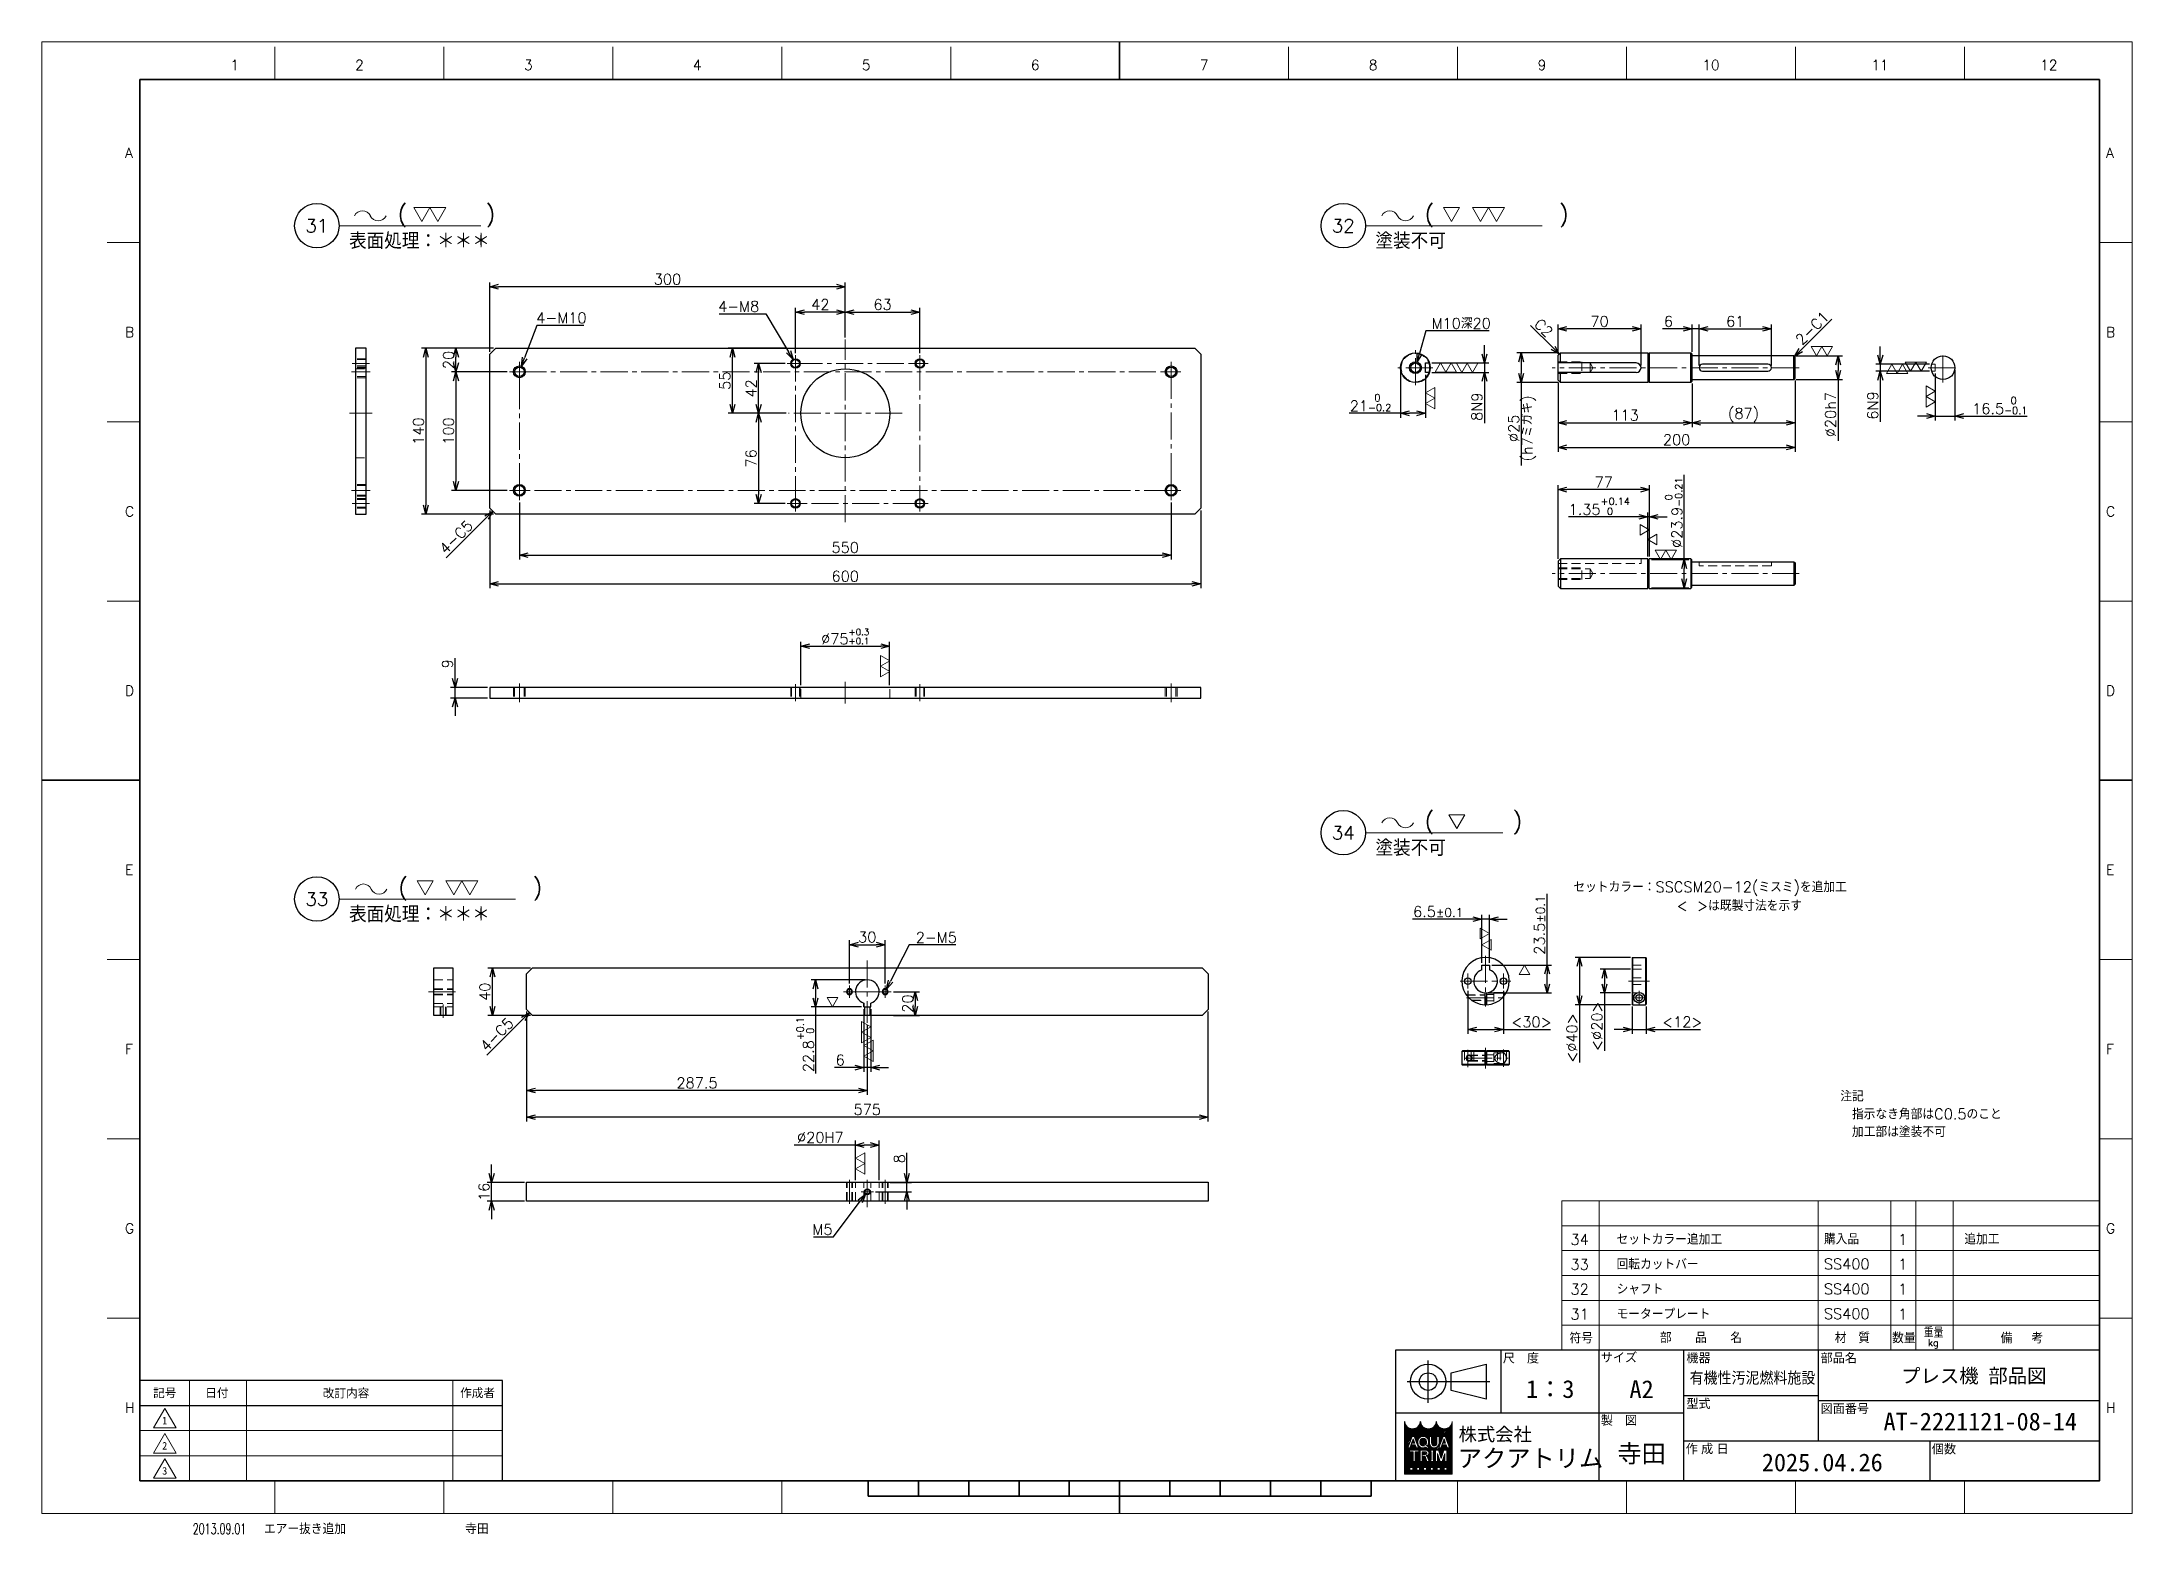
# Model space of a CAD drawing. Header units: millimetres. Extents: x 0 to 1764, y -17 to 1242.
import ezdxf
from ezdxf import colors
from ezdxf.entities.mleader import LeaderData, LeaderLine
from ezdxf.enums import TextEntityAlignment as Align
from ezdxf.math import Vec2, Vec3

# ---------------------------------------------------------------- set-up
doc = ezdxf.new("R2010")
doc.units = ezdxf.units.MM
doc.header["$LTSCALE"] = 1.2
doc.header["$PDMODE"] = 99
doc.header["$PDSIZE"] = 1
doc.linetypes.add('CENTER2', pattern=[28.575, 19.05, -3.175, 3.175, -3.175])
doc.linetypes.add('HIDDEN', pattern=[9.525, 6.35, -3.175])
for name, color, linetype, lineweight in [('04_HIDDEN', 2, 'HIDDEN', 13), ('05_CENTER', 4, 'CENTER2', 13), ('07_TEXT', 3, 'Continuous', 13), ('08_DIM', 3, 'Continuous', 13), ('90_FRAME', 5, 'Continuous', 35)]:
    doc.layers.add(name, color=color, linetype=linetype, lineweight=lineweight)
doc.layers.add('10_DRAFT', color=8, linetype='Continuous', lineweight=0, plot=False)
doc.layers.add('91_BLANK', color=5, linetype='Continuous', lineweight=0, plot=False)
doc.styles.add('KSS_TXT', font='txt.shx', dxfattribs={"bigfont": 'extfont2.shx'})
doc.styles.add('MS_G', font='MS Gothic.ttf')
doc.styles.get("Standard").update_dxf_attribs({"font": 'txt.shx', "bigfont": 'extfont2.shx'})
doc.styles.add('表題用', font='MS PGothic.ttf')
doc.dimstyles.new('KSS_DIM', dxfattribs={"dimscale": 3, "dimtxt": 3, "dimasz": 2.5, "dimexe": 1.25, "dimexo": 0.625, "dimtad": 1, "dimdsep": 46, "dimtxsty": 'KSS_TXT', "dimblk": 'OPEN30', "dimcen": 0, "dimazin": 2, "dimtfac": 0.75, "dimtmove": 0, "dimatfit": 3, "dimldrblk": 'OPEN30', "dimfxl": 1.25, "dimtolj": 1, "dimarcsym": 0})
doc.dimstyles.new('KSS_DIM$3', dxfattribs={"dimscale": 3, "dimtxt": 3, "dimasz": 2.5, "dimexe": 1.25, "dimexo": 0.625, "dimtad": 1, "dimtih": 1, "dimtoh": 1, "dimdsep": 46, "dimtxsty": 'KSS_TXT', "dimblk": 'OPEN30', "dimcen": 0, "dimazin": 2, "dimtfac": 0.75, "dimtofl": 0, "dimtmove": 0, "dimatfit": 3, "dimldrblk": 'OPEN30', "dimfxl": 1.25, "dimtolj": 1, "dimarcsym": 0})

msp = doc.modelspace()

# ---------------------------------------------------------------- texts
at = {"layer": '07_TEXT', "style": 'KSS_TXT'}
for s, height, p in [('(     )', 13.5, (300.381, 1089.702)), ('(        )', 13.5, (1166.985, 1089.702)), ('(     )', 13.5, (1166.985, 577.556)), ('(        )', 13.5, (300.815, 521.658)), ('セットカラー：SSCSM20-12(ミスミ)を追加工', 9, (1292.48, 524.142))]:
    msp.add_text(s, height=height, dxfattribs=at).set_placement(p)
at = {"layer": '07_TEXT', "ltscale": 2, "insert": (1517.702, 356.583), "char_height": 9, "attachment_point": 1}
msp.add_mtext_dynamic_manual_height_columns('注記\\P\u3000指示なき角部はC0.5のこと\\P\u3000加工部は塗装不可', width=166.04937, gutter_width=15, heights=[0], dxfattribs=at)
at = {"layer": '08_DIM', "style": 'KSS_TXT'}
for s, height, p in [('表面処理：＊＊＊', 13.5, (259.266, 1066.885)), ('塗装不可', 13.5, (1125.435, 1066.885)), ('塗装不可', 13.5, (1125.435, 554.739)), ('表面処理：＊＊＊', 13.5, (259.266, 498.841)), ('< >は既製寸法を示す', 9, (1379.655, 508.407))]:
    msp.add_text(s, height=height, dxfattribs=at).set_placement(p)
at = {"layer": '90_FRAME', "color": 0, "lineweight": 13, "style": 'KSS_TXT'}
for s, p in [('1', (162.682, 1215.249)), ('2', (268.044, 1215.249)), ('3', (410.612, 1215.249)), ('4', (553.18, 1215.249)), ('5', (695.748, 1215.249)), ('6', (838.316, 1215.249)), ('7', (980.884, 1215.249)), ('8', (1123.453, 1215.249)), ('9', (1266.021, 1215.249)), ('10', (1408.589, 1215.249)), ('11', (1551.157, 1215.249)), ('12', (1693.725, 1215.249))]:
    msp.add_text(s, height=8.52, dxfattribs=at).set_placement(p, align=Align.BOTTOM_CENTER)
for s, p in [('A', (70.199, 1147.902)), ('A', (1741.947, 1147.902)), ('B', (70.199, 996.678)), ('B', (1741.947, 996.678)), ('C', (70.199, 845.454)), ('C', (1741.947, 845.454)), ('D', (70.199, 694.23)), ('D', (1741.947, 694.23)), ('E', (70.199, 543.006)), ('E', (1741.947, 543.006)), ('F', (70.199, 391.782)), ('F', (1741.947, 391.782)), ('G', (70.199, 240.558)), ('G', (1741.947, 240.558)), ('H', (70.199, 89.334)), ('H', (1741.947, 89.334))]:
    msp.add_text(s, height=8.52, dxfattribs=at).set_placement(p, align=Align.MIDDLE_LEFT)
at = {"layer": '90_FRAME', "color": 3, "lineweight": 13}
for s, p in [('34', (1297.772, 231.167)), ('1', (1570.491, 231.318)), ('33', (1297.772, 210.167)), ('1', (1570.491, 210.318)), ('32', (1297.772, 189.167)), ('1', (1570.491, 189.318)), ('31', (1297.772, 168.167)), ('1', (1570.491, 168.318))]:
    msp.add_text(s, height=9, dxfattribs=at).set_placement(p, align=Align.MIDDLE_CENTER)
for s, height, p in [('セットカラー追加工', 9, (1328.925, 226.898)), ('購入品', 9, (1503.9, 227.018)), ('追加工', 9, (1622.442, 227.018)), ('回転カットバー', 9, (1328.925, 205.898)), ('SS400', 9, (1503.9, 206.018)), ('シャフト', 9, (1328.925, 184.898)), ('SS400', 9, (1503.9, 185.018)), ('モータープレート', 9, (1328.925, 163.898)), ('SS400', 9, (1503.9, 164.018)), ('符号', 9, (1289.209, 143.519)), ('部\u3000\u3000品\u3000\u3000名', 9, (1365.505, 143.846)), ('材\u3000質', 9, (1513.071, 143.738)), ('数量', 9, (1561.501, 143.67)), ('重量', 7.5, (1588.258, 148.578)), ('kg', 6, (1591.573, 141.24)), ('備  考', 9, (1653.04, 143.519)), ('エアー抜き追加', 9, (187.405, -17.392)), ('寺田', 9, (357.315, -17.392))]:
    msp.add_text(s, height=height, dxfattribs=at).set_placement(p)
at = {"layer": '90_FRAME', "color": 0, "style": '表題用'}
for s, p in [('尺\u3000度', (1232.904, 131.157)), ('サイズ', (1315.64, 131.716)), ('機器', (1387.819, 131.281)), ('部品名', (1501.105, 131.281)), ('型式', (1387.819, 92.72)), ('図面番号', (1501.105, 88.477)), ('製\u3000図', (1315.64, 78.681)), ('作 成 日', (1387.301, 54.624)), ('個数', (1594.969, 54.417))]:
    msp.add_text(s, height=7.5, dxfattribs=at).set_placement(p, align=Align.MIDDLE_LEFT)
at = {"layer": '90_FRAME', "color": 0, "style": 'MS_G'}
msp.add_text('プレス機 部品図', height=12, dxfattribs=at).set_placement((1630.394, 110.167), align=Align.CENTER)
at = {"layer": '90_FRAME', "color": 0, "style": '表題用'}
for s, p in [('記号', (103.742, 101.735)), ('日付', (147.711, 101.735)), ('作成者', (367.742, 101.735))]:
    msp.add_text(s, height=7.2, dxfattribs=at).set_placement(p, align=Align.MIDDLE_CENTER)
at = {"layer": '90_FRAME', "color": 0}
for s, height, style, p in [('改訂内容', 7.2, '表題用', (256.742, 101.735)), ('A2', 15, 'MS_G', (1350.037, 104.918))]:
    msp.add_text(s, height=height, dxfattribs=dict(at, style=style)).set_placement(p, align=Align.MIDDLE)
at = {"layer": '90_FRAME', "color": 0, "style": 'MS_G', "width": 0.9}
msp.add_text('有機性汚泥燃料施設', height=9.6, dxfattribs=at).set_placement((1443.627, 109.737), align=Align.CENTER)
at = {"layer": '90_FRAME', "color": 0, "lineweight": 13, "style": 'MS_G'}
for s, p in [('1', (103.742, 78.4)), ('2', (103.742, 57.185)), ('3', (103.742, 35.971))]:
    msp.add_text(s, height=6.364, dxfattribs=at).set_placement(p, align=Align.MIDDLE)
at = {"layer": '90_FRAME', "color": 4, "style": 'MS_G'}
msp.add_text('株式会社', height=11.3412, dxfattribs=at).set_placement((1226.509, 66.858), align=Align.MIDDLE_CENTER)
at = {"layer": '90_FRAME', "color": 0, "style": 'MS_G'}
for s, p in [('AT-2221121-08-14', (1554.25, 70.159)), ('2025.04.26', (1451.534, 35.633))]:
    msp.add_text(s, height=15, dxfattribs=at).set_placement(p)
at = {"layer": '90_FRAME', "color": 4, "style": 'MS_G'}
msp.add_text('アクアトリム', height=15, dxfattribs=at).set_placement((1194.945, 39.159))
at = {"layer": '90_FRAME', "color": 3, "lineweight": 13, "width": 0.65}
msp.add_text('2013.09.01', height=9, dxfattribs=at).set_placement((127.43, -17.392))
at = {"layer": '90_FRAME', "color": 0, "style": 'MS_G'}
for tag, p in [('1：3', (1272.927, 104.918)), ('寺田', (1350.037, 50.821))]:
    msp.add_attdef(tag, text='', height=15, dxfattribs=at).set_placement(p, align=Align.MIDDLE)

# ---------------------------------------------------------------- blocks, each defined once
blk = doc.blocks.new('AM_BALLOON1')
at = {"transparency": 16777216}
blk.add_circle((0, 0), 5, dxfattribs=at)
blk.add_attdef('B_NUMBER', text='', height=3, dxfattribs=at).set_placement((0, 0), align=Align.MIDDLE_CENTER)
blk = doc.blocks.new('_OPEN')
at = {"color": 0, "linetype": 'ByBlock'}
for p, q in [((-1, 0.17), (0, 0)), ((0, 0), (-1, -0.17)), ((0, 0), (-1, 0))]:
    blk.add_line(p, q, dxfattribs=at)
blk = doc.blocks.new('M5tz')
at = {"color": 0}
for radius in [2.5, 2.5, 2]:
    blk.add_circle((0, 0), radius, dxfattribs=at)
blk.add_circle((0, 0), 2)
at = {"layer": '05_CENTER'}
for p, q in [((5.1, 0), (-5.1, 0)), ((0, -5.1), (0, 5.1))]:
    blk.add_line(p, q, dxfattribs=at)
blk = doc.blocks.new('M10Tz')
at = {"color": 0}
for radius in [5, 4]:
    blk.add_circle((0, 0), radius, dxfattribs=at)
at = {"layer": '05_CENTER'}
for p, q in [((8.3, 0), (-8.3, 0)), ((0, -8.3), (0, 8.3))]:
    blk.add_line(p, q, dxfattribs=at)
blk = doc.blocks.new('M8Tz')
at = {"color": 0}
for radius in [4, 3.25]:
    blk.add_circle((0, 0), radius, dxfattribs=at)
at = {"layer": '05_CENTER'}
for p, q in [((6.9, 0), (-6.9, 0)), ((0, -6.9), (0, 6.9))]:
    blk.add_line(p, q, dxfattribs=at)
blk = doc.blocks.new('_Open30')
at = {"color": 0, "linetype": 'ByBlock', "lineweight": -2}
for p, q in [((-1, 0.27), (0, 0)), ((0, 0), (-1, -0.27)), ((0, 0), (-1, 0))]:
    blk.add_line(p, q, dxfattribs=at)
blk = doc.blocks.new('*D144')
at = {"layer": '08_DIM', "color": 0, "lineweight": -2, "transparency": 16777216}
for p, q in [((378, 980.1), (378, 1038.7)), ((670.5, 1035), (385.5, 1035)), ((678, 992.1), (678, 1038.7))]:
    blk.add_line(p, q, dxfattribs=at)
at = {"layer": 'Defpoints', "color": 0, "transparency": 16777216}
for p in [(378, 1035), (678, 990.2), (378, 978.2)]:
    blk.add_point(p, dxfattribs=at)
at = {"layer": '08_DIM', "color": 0, "lineweight": -2, "transparency": 16777216, "xscale": 7.5, "yscale": 7.5, "zscale": 7.5, "rotation": 180}
blk.add_blockref('_Open30', (378, 1035), dxfattribs=at)
at = {"layer": '08_DIM', "color": 0, "lineweight": -2, "transparency": 16777216, "xscale": 7.5, "yscale": 7.5, "zscale": 7.5}
blk.add_blockref('_Open30', (678, 1035), dxfattribs=at)
at = {"layer": '08_DIM', "color": 0, "transparency": 16777216, "insert": (528, 1041.3), "char_height": 9, "attachment_point": 5, "style": 'KSS_TXT'}
blk.add_mtext('\\A1;300', dxfattribs=at)
blk = doc.blocks.new('*D145')
at = {"layer": '08_DIM', "color": 0, "lineweight": -2, "transparency": 16777216}
for p, q in [((636, 979), (636, 1017.3)), ((670.5, 1013.6), (643.5, 1013.6)), ((678, 992.2), (678, 1017.3))]:
    blk.add_line(p, q, dxfattribs=at)
at = {"layer": 'Defpoints', "color": 0, "transparency": 16777216}
for p in [(636, 1013.6), (678, 990.4), (636, 977.1)]:
    blk.add_point(p, dxfattribs=at)
at = {"layer": '08_DIM', "color": 0, "lineweight": -2, "transparency": 16777216, "xscale": 7.5, "yscale": 7.5, "zscale": 7.5, "rotation": 180}
blk.add_blockref('_Open30', (636, 1013.6), dxfattribs=at)
at = {"layer": '08_DIM', "color": 0, "lineweight": -2, "transparency": 16777216, "xscale": 7.5, "yscale": 7.5, "zscale": 7.5}
blk.add_blockref('_Open30', (678, 1013.6), dxfattribs=at)
at = {"layer": '08_DIM', "color": 0, "transparency": 16777216, "insert": (657, 1020), "char_height": 9, "attachment_point": 5, "style": 'KSS_TXT'}
blk.add_mtext('\\A1;42', dxfattribs=at)
blk = doc.blocks.new('*D146')
at = {"layer": '08_DIM', "color": 0, "lineweight": -2, "transparency": 16777216}
for p, q in [((678, 992.2), (678, 1017.3)), ((685.5, 1013.6), (733.5, 1013.6)), ((741, 979), (741, 1017.3))]:
    blk.add_line(p, q, dxfattribs=at)
at = {"layer": 'Defpoints', "color": 0, "transparency": 16777216}
for p in [(741, 1013.6), (678, 990.4), (741, 977.1)]:
    blk.add_point(p, dxfattribs=at)
at = {"layer": '08_DIM', "color": 0, "lineweight": -2, "transparency": 16777216, "xscale": 7.5, "yscale": 7.5, "zscale": 7.5, "rotation": 180}
blk.add_blockref('_Open30', (678, 1013.6), dxfattribs=at)
at = {"layer": '08_DIM', "color": 0, "lineweight": -2, "transparency": 16777216, "xscale": 7.5, "yscale": 7.5, "zscale": 7.5}
blk.add_blockref('_Open30', (741, 1013.6), dxfattribs=at)
at = {"layer": '08_DIM', "color": 0, "transparency": 16777216, "insert": (709.5, 1020), "char_height": 9, "attachment_point": 5, "style": 'KSS_TXT'}
blk.add_mtext('\\A1;63', dxfattribs=at)
blk = doc.blocks.new('*D147')
at = {"layer": '08_DIM', "color": 0, "lineweight": -2, "transparency": 16777216}
for p, q in [((627.2, 970.2), (601.2, 970.2)), ((604.9, 935.7), (604.9, 962.7)), ((628.2, 928.2), (601.2, 928.2))]:
    blk.add_line(p, q, dxfattribs=at)
at = {"layer": 'Defpoints', "color": 0, "transparency": 16777216}
for p in [(604.9, 970.2), (629.1, 970.2), (630.1, 928.2)]:
    blk.add_point(p, dxfattribs=at)
at = {"layer": '08_DIM', "color": 0, "lineweight": -2, "transparency": 16777216, "xscale": 7.5, "yscale": 7.5, "zscale": 7.5}
for p, rotation in [((604.9, 970.2), 90), ((604.9, 928.2), 270)]:
    blk.add_blockref('_Open30', p, dxfattribs=dict(at, rotation=rotation))
at = {"layer": '08_DIM', "color": 0, "transparency": 16777216, "insert": (598.5, 949.2), "char_height": 9, "attachment_point": 5, "rotation": 90, "style": 'KSS_TXT'}
blk.add_mtext('\\A1;42', dxfattribs=at)
blk = doc.blocks.new('*D148')
at = {"layer": '08_DIM', "color": 0, "lineweight": -2, "transparency": 16777216}
for p, q in [((628.2, 928.2), (601.2, 928.2)), ((604.9, 920.7), (604.9, 859.7)), ((627.2, 852.2), (601.2, 852.2))]:
    blk.add_line(p, q, dxfattribs=at)
at = {"layer": 'Defpoints', "color": 0, "transparency": 16777216}
for p in [(630.1, 928.2), (604.9, 852.2), (629.1, 852.2)]:
    blk.add_point(p, dxfattribs=at)
at = {"layer": '08_DIM', "color": 0, "lineweight": -2, "transparency": 16777216, "xscale": 7.5, "yscale": 7.5, "zscale": 7.5}
for p, rotation in [((604.9, 928.2), 90), ((604.9, 852.2), 270)]:
    blk.add_blockref('_Open30', p, dxfattribs=dict(at, rotation=rotation))
at = {"layer": '08_DIM', "color": 0, "transparency": 16777216, "insert": (598.5, 890.2), "char_height": 9, "attachment_point": 5, "rotation": 90, "style": 'KSS_TXT'}
blk.add_mtext('\\A1;76', dxfattribs=at)
blk = doc.blocks.new('*D149')
at = {"layer": '08_DIM', "color": 0, "lineweight": -2, "transparency": 16777216}
for p, q in [((628.2, 983.2), (579.1, 983.2)), ((582.9, 935.7), (582.9, 975.7)), ((628.2, 928.2), (579.1, 928.2))]:
    blk.add_line(p, q, dxfattribs=at)
at = {"layer": 'Defpoints', "color": 0, "transparency": 16777216}
for p in [(582.9, 983.2), (630.1, 983.2), (630.1, 928.2)]:
    blk.add_point(p, dxfattribs=at)
at = {"layer": '08_DIM', "color": 0, "lineweight": -2, "transparency": 16777216, "xscale": 7.5, "yscale": 7.5, "zscale": 7.5}
for p, rotation in [((582.9, 983.2), 90), ((582.9, 928.2), 270)]:
    blk.add_blockref('_Open30', p, dxfattribs=dict(at, rotation=rotation))
at = {"layer": '08_DIM', "color": 0, "transparency": 16777216, "insert": (576.5, 955.7), "char_height": 9, "attachment_point": 5, "rotation": 90, "style": 'KSS_TXT'}
blk.add_mtext('\\A1;55', dxfattribs=at)
blk = doc.blocks.new('*D150')
at = {"layer": '08_DIM', "color": 0, "lineweight": -2, "transparency": 16777216}
for p, q in [((403, 853), (403, 804.9)), ((953, 853), (953, 804.9)), ((410.5, 808.6), (945.5, 808.6))]:
    blk.add_line(p, q, dxfattribs=at)
at = {"layer": 'Defpoints', "color": 0, "transparency": 16777216}
for p in [(403, 854.9), (953, 854.9), (953, 808.6)]:
    blk.add_point(p, dxfattribs=at)
at = {"layer": '08_DIM', "color": 0, "lineweight": -2, "transparency": 16777216, "xscale": 7.5, "yscale": 7.5, "zscale": 7.5, "rotation": 180}
blk.add_blockref('_Open30', (403, 808.6), dxfattribs=at)
at = {"layer": '08_DIM', "color": 0, "lineweight": -2, "transparency": 16777216, "xscale": 7.5, "yscale": 7.5, "zscale": 7.5}
blk.add_blockref('_Open30', (953, 808.6), dxfattribs=at)
at = {"layer": '08_DIM', "color": 0, "transparency": 16777216, "insert": (678, 815), "char_height": 9, "attachment_point": 5, "style": 'KSS_TXT'}
blk.add_mtext('\\A1;550', dxfattribs=at)
blk = doc.blocks.new('*D151')
at = {"layer": '08_DIM', "color": 0, "lineweight": -2, "transparency": 16777216}
for p, q in [((378, 846.3), (378, 780.7)), ((978, 846.3), (978, 780.7)), ((385.5, 784.4), (970.5, 784.4))]:
    blk.add_line(p, q, dxfattribs=at)
at = {"layer": 'Defpoints', "color": 0, "transparency": 16777216}
for p in [(378, 848.2), (978, 848.2), (978, 784.4)]:
    blk.add_point(p, dxfattribs=at)
at = {"layer": '08_DIM', "color": 0, "lineweight": -2, "transparency": 16777216, "xscale": 7.5, "yscale": 7.5, "zscale": 7.5, "rotation": 180}
blk.add_blockref('_Open30', (378, 784.4), dxfattribs=at)
at = {"layer": '08_DIM', "color": 0, "lineweight": -2, "transparency": 16777216, "xscale": 7.5, "yscale": 7.5, "zscale": 7.5}
blk.add_blockref('_Open30', (978, 784.4), dxfattribs=at)
at = {"layer": '08_DIM', "color": 0, "transparency": 16777216, "insert": (678, 790.8), "char_height": 9, "attachment_point": 5, "style": 'KSS_TXT'}
blk.add_mtext('\\A1;600', dxfattribs=at)
blk = doc.blocks.new('*D152')
at = {"layer": '08_DIM', "color": 0, "lineweight": -2, "transparency": 16777216}
for p, q in [((392.8, 963.2), (345.8, 963.2)), ((349.5, 955.7), (349.5, 870.7)), ((392.8, 863.2), (345.8, 863.2))]:
    blk.add_line(p, q, dxfattribs=at)
at = {"layer": 'Defpoints', "color": 0, "transparency": 16777216}
for p in [(394.7, 963.2), (349.5, 863.2), (394.7, 863.2)]:
    blk.add_point(p, dxfattribs=at)
at = {"layer": '08_DIM', "color": 0, "lineweight": -2, "transparency": 16777216, "xscale": 7.5, "yscale": 7.5, "zscale": 7.5}
for p, rotation in [((349.5, 963.2), 90), ((349.5, 863.2), 270)]:
    blk.add_blockref('_Open30', p, dxfattribs=dict(at, rotation=rotation))
at = {"layer": '08_DIM', "color": 0, "transparency": 16777216, "insert": (343.2, 913.2), "char_height": 9, "attachment_point": 5, "rotation": 90, "style": 'KSS_TXT'}
blk.add_mtext('\\A1;100', dxfattribs=at)
blk = doc.blocks.new('*D153')
at = {"layer": '08_DIM', "color": 0, "lineweight": -2, "transparency": 16777216}
for p, q in [((381.2, 983.2), (345.8, 983.2)), ((349.5, 970.7), (349.5, 975.7)), ((392.8, 963.2), (345.8, 963.2))]:
    blk.add_line(p, q, dxfattribs=at)
at = {"layer": 'Defpoints', "color": 0, "transparency": 16777216}
for p in [(349.5, 983.2), (383, 983.2), (394.7, 963.2)]:
    blk.add_point(p, dxfattribs=at)
at = {"layer": '08_DIM', "color": 0, "lineweight": -2, "transparency": 16777216, "xscale": 7.5, "yscale": 7.5, "zscale": 7.5}
for p, rotation in [((349.5, 983.2), 90), ((349.5, 963.2), 270)]:
    blk.add_blockref('_Open30', p, dxfattribs=dict(at, rotation=rotation))
at = {"layer": '08_DIM', "color": 0, "transparency": 16777216, "insert": (343.2, 973.2), "char_height": 9, "attachment_point": 5, "rotation": 90, "style": 'KSS_TXT'}
blk.add_mtext('\\A1;20', dxfattribs=at)
blk = doc.blocks.new('*D154')
at = {"layer": '08_DIM', "color": 0, "lineweight": -2, "transparency": 16777216}
for p, q in [((381.2, 983.2), (320.4, 983.2)), ((324.1, 975.7), (324.1, 850.7)), ((381.2, 843.2), (320.4, 843.2))]:
    blk.add_line(p, q, dxfattribs=at)
at = {"layer": 'Defpoints', "color": 0, "transparency": 16777216}
for p in [(383, 983.2), (324.1, 843.2), (383, 843.2)]:
    blk.add_point(p, dxfattribs=at)
at = {"layer": '08_DIM', "color": 0, "lineweight": -2, "transparency": 16777216, "xscale": 7.5, "yscale": 7.5, "zscale": 7.5}
for p, rotation in [((324.1, 983.2), 90), ((324.1, 843.2), 270)]:
    blk.add_blockref('_Open30', p, dxfattribs=dict(at, rotation=rotation))
at = {"layer": '08_DIM', "color": 0, "transparency": 16777216, "insert": (317.8, 913.2), "char_height": 9, "attachment_point": 5, "rotation": 90, "style": 'KSS_TXT'}
blk.add_mtext('\\A1;140', dxfattribs=at)
blk = doc.blocks.new('*D155')
at = {"layer": '08_DIM', "color": 0, "lineweight": -2, "transparency": 16777216}
for p, q in [((348.7, 704.5), (348.7, 721.7)), ((376.2, 697), (344.9, 697)), ((376.2, 688), (344.9, 688)), ((348.7, 688), (348.7, 697)), ((348.7, 680.5), (348.7, 673))]:
    blk.add_line(p, q, dxfattribs=at)
at = {"layer": 'Defpoints', "color": 0, "transparency": 16777216}
for p in [(348.7, 697), (378, 697), (378, 688)]:
    blk.add_point(p, dxfattribs=at)
at = {"layer": '08_DIM', "color": 0, "lineweight": -2, "transparency": 16777216, "xscale": 7.5, "yscale": 7.5, "zscale": 7.5}
for p, rotation in [((348.7, 697), 270), ((348.7, 688), 90)]:
    blk.add_blockref('_Open30', p, dxfattribs=dict(at, rotation=rotation))
at = {"layer": '08_DIM', "color": 0, "transparency": 16777216, "insert": (342.3, 716.9), "char_height": 9, "attachment_point": 5, "rotation": 90, "style": 'KSS_TXT'}
blk.add_mtext('\\A1;9', dxfattribs=at)
blk = doc.blocks.new('*D156')
at = {"layer": '08_DIM', "color": 0, "lineweight": -2, "transparency": 16777216}
for p, q in [((640.5, 698.9), (640.5, 735.5)), ((648, 731.7), (708, 731.7)), ((715.5, 698.9), (715.5, 735.5))]:
    blk.add_line(p, q, dxfattribs=at)
at = {"layer": 'Defpoints', "color": 0, "transparency": 16777216}
for p in [(715.5, 731.7), (640.5, 697), (715.5, 697)]:
    blk.add_point(p, dxfattribs=at)
at = {"layer": '08_DIM', "color": 0, "lineweight": -2, "transparency": 16777216, "xscale": 7.5, "yscale": 7.5, "zscale": 7.5, "rotation": 180}
blk.add_blockref('_Open30', (640.5, 731.7), dxfattribs=at)
at = {"layer": '08_DIM', "color": 0, "lineweight": -2, "transparency": 16777216, "xscale": 7.5, "yscale": 7.5, "zscale": 7.5}
blk.add_blockref('_Open30', (715.5, 731.7), dxfattribs=at)
at = {"layer": '08_DIM', "color": 0, "transparency": 16777216, "insert": (678, 739.9), "char_height": 9, "attachment_point": 5, "style": 'KSS_TXT'}
blk.add_mtext('%%C75{\\H5.400000;\\S+0.3^ +0.1;}', dxfattribs=at)
blk = doc.blocks.new('p1ba02')
for p, q in [((-1.5, 2.6), (1.5, 2.6)), ((0, 0), (-1.5, 2.6)), ((1.5, 2.6), (0, 0)), ((3, 0), (1.5, 2.6)), ((1.5, 2.6), (4.5, 2.6)), ((4.5, 2.6), (3, 0))]:
    blk.add_line(p, q)
blk = doc.blocks.new('*D157')
at = {"layer": '08_DIM', "color": 0, "lineweight": -2, "transparency": 16777216}
for p, q in [((571.6, 1012), (611, 1012)), ((611, 1012), (630.1, 980.1))]:
    blk.add_line(p, q, dxfattribs=at)
at = {"layer": 'Defpoints', "color": 0, "transparency": 16777216}
for p in [(634, 973.7), (638.1, 966.8)]:
    blk.add_point(p, dxfattribs=at)
at = {"layer": '08_DIM', "color": 0, "lineweight": -2, "transparency": 16777216, "xscale": 7.5, "yscale": 7.5, "zscale": 7.5, "rotation": 300.9472234434613}
blk.add_blockref('_Open30', (634, 973.7), dxfattribs=at)
at = {"layer": '08_DIM', "color": 0, "transparency": 16777216, "insert": (588.1, 1018.4), "char_height": 9, "attachment_point": 5, "style": 'KSS_TXT'}
blk.add_mtext('\\A1;4-M8', dxfattribs=at)
blk = doc.blocks.new('*D158')
at = {"layer": '08_DIM', "color": 0, "lineweight": -2, "transparency": 16777216}
for p, q in [((417.7, 1002.3), (407.4, 974.9)), ((457.4, 1002.3), (417.7, 1002.3))]:
    blk.add_line(p, q, dxfattribs=at)
at = {"layer": 'Defpoints', "color": 0, "transparency": 16777216}
for p in [(401.3, 958.5), (404.8, 967.9)]:
    blk.add_point(p, dxfattribs=at)
at = {"layer": '08_DIM', "color": 0, "lineweight": -2, "transparency": 16777216, "xscale": 7.5, "yscale": 7.5, "zscale": 7.5, "rotation": 249.439344113389}
blk.add_blockref('_Open30', (404.8, 967.9), dxfattribs=at)
at = {"layer": '08_DIM', "color": 0, "transparency": 16777216, "insert": (438.5, 1008.7), "char_height": 9, "attachment_point": 5, "style": 'KSS_TXT'}
blk.add_mtext('\\A1;4-M10', dxfattribs=at)
blk = doc.blocks.new('*D159')
at = {"layer": '08_DIM', "color": 0, "lineweight": -2, "transparency": 16777216}
blk.add_line((375.2, 840.4), (341.1, 806.3), dxfattribs=at)
at = {"layer": 'Defpoints', "color": 0, "transparency": 16777216}
for p in [(380.5, 845.7), (337.4, 802.6), (337.4, 802.6)]:
    blk.add_point(p, dxfattribs=at)
at = {"layer": '08_DIM', "color": 0, "lineweight": -2, "transparency": 16777216, "xscale": 7.5, "yscale": 7.5, "zscale": 7.5, "rotation": 44.99999999999993}
blk.add_blockref('_Open30', (380.5, 845.7), dxfattribs=at)
at = {"layer": '08_DIM', "color": 0, "transparency": 16777216, "insert": (349.6, 823.8), "char_height": 9, "attachment_point": 5, "rotation": 45, "style": 'KSS_TXT'}
blk.add_mtext('\\A1;4-C5', dxfattribs=at)
blk = doc.blocks.new('p1ba05')
for centre, start, end in [((-2.95, 0.29), 24.2276, 155.5758), ((0, 1.62), 204.2276, 335.5758)]:
    blk.add_arc(centre, 1.62, start, end)
blk = doc.blocks.new('*D160')
at = {"layer": '08_DIM', "color": 0, "lineweight": -2, "transparency": 16777216}
for p, q in [((1385.1, 999.4), (1367.8, 999.4)), ((1392.6, 980.1), (1392.6, 1003.2)), ((1398.6, 999.4), (1392.6, 999.4)), ((1398.6, 968.6), (1398.6, 1003.2)), ((1406.1, 999.4), (1413.6, 999.4))]:
    blk.add_line(p, q, dxfattribs=at)
at = {"layer": 'Defpoints', "color": 0, "transparency": 16777216}
for p in [(1392.6, 999.4), (1392.6, 978.2), (1398.6, 966.7)]:
    blk.add_point(p, dxfattribs=at)
at = {"layer": '08_DIM', "color": 0, "lineweight": -2, "transparency": 16777216, "xscale": 7.5, "yscale": 7.5, "zscale": 7.5}
blk.add_blockref('_Open30', (1392.6, 999.4), dxfattribs=at)
at = {"layer": '08_DIM', "color": 0, "lineweight": -2, "transparency": 16777216, "xscale": 7.5, "yscale": 7.5, "zscale": 7.5, "rotation": 180}
blk.add_blockref('_Open30', (1398.6, 999.4), dxfattribs=at)
at = {"layer": '08_DIM', "color": 0, "transparency": 16777216, "insert": (1372.7, 1005.8), "char_height": 9, "attachment_point": 5, "style": 'KSS_TXT'}
blk.add_mtext('\\A1;6', dxfattribs=at)
blk = doc.blocks.new('*D161')
at = {"layer": '08_DIM', "color": 0, "lineweight": -2, "transparency": 16777216}
for p, q in [((1398.6, 968.6), (1398.6, 1003.2)), ((1406.1, 999.4), (1452.1, 999.4)), ((1459.6, 968.6), (1459.6, 1003.2))]:
    blk.add_line(p, q, dxfattribs=at)
at = {"layer": 'Defpoints', "color": 0, "transparency": 16777216}
for p in [(1459.6, 999.4), (1398.6, 966.7), (1459.6, 966.7)]:
    blk.add_point(p, dxfattribs=at)
at = {"layer": '08_DIM', "color": 0, "lineweight": -2, "transparency": 16777216, "xscale": 7.5, "yscale": 7.5, "zscale": 7.5, "rotation": 180}
blk.add_blockref('_Open30', (1398.6, 999.4), dxfattribs=at)
at = {"layer": '08_DIM', "color": 0, "lineweight": -2, "transparency": 16777216, "xscale": 7.5, "yscale": 7.5, "zscale": 7.5}
blk.add_blockref('_Open30', (1459.6, 999.4), dxfattribs=at)
at = {"layer": '08_DIM', "color": 0, "transparency": 16777216, "insert": (1429.1, 1005.8), "char_height": 9, "attachment_point": 5, "style": 'KSS_TXT'}
blk.add_mtext('\\A1;61', dxfattribs=at)
blk = doc.blocks.new('*D162')
at = {"layer": '08_DIM', "color": 0, "lineweight": -2, "transparency": 16777216}
for p, q in [((1279.7, 979.2), (1244.7, 979.2)), ((1248.5, 971.7), (1248.5, 961.7)), ((1279.7, 954.2), (1244.7, 954.2)), ((1248.5, 954.2), (1248.5, 884.3))]:
    blk.add_line(p, q, dxfattribs=at)
at = {"layer": 'Defpoints', "color": 0, "transparency": 16777216}
for p in [(1281.6, 979.2), (1248.5, 954.2), (1281.6, 954.2)]:
    blk.add_point(p, dxfattribs=at)
at = {"layer": '08_DIM', "color": 0, "lineweight": -2, "transparency": 16777216, "xscale": 7.5, "yscale": 7.5, "zscale": 7.5}
for p, rotation in [((1248.5, 979.2), 90), ((1248.5, 954.2), 270)]:
    blk.add_blockref('_Open30', p, dxfattribs=dict(at, rotation=rotation))
at = {"layer": '08_DIM', "color": 0, "transparency": 16777216, "char_height": 9, "attachment_point": 5, "rotation": 90, "style": 'KSS_TXT'}
for s, insert in [('\\A1;(h7ミガキ)', (1254.9, 915.5)), ('\\A1;%%C25', (1242.1, 915.5))]:
    blk.add_mtext(s, dxfattribs=dict(at, insert=insert))
blk = doc.blocks.new('*D163')
at = {"layer": '08_DIM', "color": 0, "lineweight": -2, "transparency": 16777216}
for p, q in [((1279.6, 979.1), (1279.6, 1003.2)), ((1342.1, 999.4), (1287.1, 999.4)), ((1349.6, 968.6), (1349.6, 1003.2))]:
    blk.add_line(p, q, dxfattribs=at)
at = {"layer": 'Defpoints', "color": 0, "transparency": 16777216}
for p in [(1279.6, 999.4), (1279.6, 977.2), (1349.6, 966.7)]:
    blk.add_point(p, dxfattribs=at)
at = {"layer": '08_DIM', "color": 0, "lineweight": -2, "transparency": 16777216, "xscale": 7.5, "yscale": 7.5, "zscale": 7.5, "rotation": 180}
blk.add_blockref('_Open30', (1279.6, 999.4), dxfattribs=at)
at = {"layer": '08_DIM', "color": 0, "lineweight": -2, "transparency": 16777216, "xscale": 7.5, "yscale": 7.5, "zscale": 7.5}
blk.add_blockref('_Open30', (1349.6, 999.4), dxfattribs=at)
at = {"layer": '08_DIM', "color": 0, "transparency": 16777216, "insert": (1314.6, 1005.8), "char_height": 9, "attachment_point": 5, "style": 'KSS_TXT'}
blk.add_mtext('\\A1;70', dxfattribs=at)
blk = doc.blocks.new('*D164')
at = {"layer": '08_DIM', "color": 0, "lineweight": -2, "transparency": 16777216}
for p, q in [((1347.7, 840.9), (1288.4, 840.9)), ((1355.2, 807.4), (1355.2, 844.6)), ((1356.6, 840.9), (1355.2, 840.9)), ((1356.6, 807.4), (1356.6, 844.6)), ((1364.1, 840.9), (1371.6, 840.9))]:
    blk.add_line(p, q, dxfattribs=at)
at = {"layer": 'Defpoints', "color": 0, "transparency": 16777216}
for p in [(1355.2, 840.9), (1355.2, 805.5), (1356.6, 805.5)]:
    blk.add_point(p, dxfattribs=at)
at = {"layer": '08_DIM', "color": 0, "lineweight": -2, "transparency": 16777216, "xscale": 7.5, "yscale": 7.5, "zscale": 7.5}
blk.add_blockref('_Open30', (1355.2, 840.9), dxfattribs=at)
at = {"layer": '08_DIM', "color": 0, "lineweight": -2, "transparency": 16777216, "xscale": 7.5, "yscale": 7.5, "zscale": 7.5, "rotation": 180}
blk.add_blockref('_Open30', (1356.6, 840.9), dxfattribs=at)
at = {"layer": '08_DIM', "color": 0, "transparency": 16777216, "insert": (1314.3, 849.8), "char_height": 9, "attachment_point": 5, "style": 'KSS_TXT'}
blk.add_mtext('1.35{\\H6.000000;\\S+0.14^  0;}', dxfattribs=at)
blk = doc.blocks.new('*D165')
at = {"layer": '08_DIM', "color": 0, "lineweight": -2, "transparency": 16777216}
for p, q in [((1279.6, 805.4), (1279.6, 867.6)), ((1356.6, 807.4), (1356.6, 867.6)), ((1349.1, 863.8), (1287.1, 863.8))]:
    blk.add_line(p, q, dxfattribs=at)
at = {"layer": 'Defpoints', "color": 0, "transparency": 16777216}
for p in [(1279.6, 863.8), (1279.6, 803.5), (1356.6, 805.5)]:
    blk.add_point(p, dxfattribs=at)
at = {"layer": '08_DIM', "color": 0, "lineweight": -2, "transparency": 16777216, "xscale": 7.5, "yscale": 7.5, "zscale": 7.5, "rotation": 180}
blk.add_blockref('_Open30', (1279.6, 863.8), dxfattribs=at)
at = {"layer": '08_DIM', "color": 0, "lineweight": -2, "transparency": 16777216, "xscale": 7.5, "yscale": 7.5, "zscale": 7.5}
blk.add_blockref('_Open30', (1356.6, 863.8), dxfattribs=at)
at = {"layer": '08_DIM', "color": 0, "transparency": 16777216, "insert": (1318.1, 870.2), "char_height": 9, "attachment_point": 5, "style": 'KSS_TXT'}
blk.add_mtext('\\A1;77', dxfattribs=at)
blk = doc.blocks.new('*D166')
at = {"layer": '08_DIM', "color": 0, "lineweight": -2, "transparency": 16777216}
for p, q in [((1279.6, 954.3), (1279.6, 916.5)), ((1392.6, 953.3), (1392.6, 916.5)), ((1287.1, 920.2), (1385.1, 920.2))]:
    blk.add_line(p, q, dxfattribs=at)
at = {"layer": 'Defpoints', "color": 0, "transparency": 16777216}
for p in [(1279.6, 956.2), (1392.6, 955.2), (1392.6, 920.2)]:
    blk.add_point(p, dxfattribs=at)
at = {"layer": '08_DIM', "color": 0, "lineweight": -2, "transparency": 16777216, "xscale": 7.5, "yscale": 7.5, "zscale": 7.5, "rotation": 180}
blk.add_blockref('_Open30', (1279.6, 920.2), dxfattribs=at)
at = {"layer": '08_DIM', "color": 0, "lineweight": -2, "transparency": 16777216, "xscale": 7.5, "yscale": 7.5, "zscale": 7.5}
blk.add_blockref('_Open30', (1392.6, 920.2), dxfattribs=at)
at = {"layer": '08_DIM', "color": 0, "transparency": 16777216, "insert": (1336.1, 926.6), "char_height": 9, "attachment_point": 5, "style": 'KSS_TXT'}
blk.add_mtext('\\A1;113', dxfattribs=at)
blk = doc.blocks.new('*D167')
at = {"layer": '08_DIM', "color": 0, "lineweight": -2, "transparency": 16777216}
for p, q in [((1392.6, 953.3), (1392.6, 916.5)), ((1479.6, 955.8), (1479.6, 916.5)), ((1400.1, 920.2), (1472.1, 920.2))]:
    blk.add_line(p, q, dxfattribs=at)
at = {"layer": 'Defpoints', "color": 0, "transparency": 16777216}
for p in [(1392.6, 955.2), (1479.6, 957.7), (1479.6, 920.2)]:
    blk.add_point(p, dxfattribs=at)
at = {"layer": '08_DIM', "color": 0, "lineweight": -2, "transparency": 16777216, "xscale": 7.5, "yscale": 7.5, "zscale": 7.5, "rotation": 180}
blk.add_blockref('_Open30', (1392.6, 920.2), dxfattribs=at)
at = {"layer": '08_DIM', "color": 0, "lineweight": -2, "transparency": 16777216, "xscale": 7.5, "yscale": 7.5, "zscale": 7.5}
blk.add_blockref('_Open30', (1479.6, 920.2), dxfattribs=at)
at = {"layer": '08_DIM', "color": 0, "transparency": 16777216, "insert": (1436.1, 926.6), "char_height": 9, "attachment_point": 5, "style": 'KSS_TXT'}
blk.add_mtext('\\A1;(87)', dxfattribs=at)
blk = doc.blocks.new('*D168')
at = {"layer": '08_DIM', "color": 0, "lineweight": -2, "transparency": 16777216}
for p, q in [((1480.4, 976.7), (1519.6, 976.7)), ((1480.4, 956.7), (1519.6, 956.7)), ((1515.9, 969.2), (1515.9, 964.2)), ((1515.9, 956.7), (1515.9, 904.9))]:
    blk.add_line(p, q, dxfattribs=at)
at = {"layer": 'Defpoints', "color": 0, "transparency": 16777216}
for p in [(1478.6, 976.7), (1478.6, 956.7), (1515.9, 956.7)]:
    blk.add_point(p, dxfattribs=at)
at = {"layer": '08_DIM', "color": 0, "lineweight": -2, "transparency": 16777216, "xscale": 7.5, "yscale": 7.5, "zscale": 7.5}
for p, rotation in [((1515.9, 976.7), 90), ((1515.9, 956.7), 270)]:
    blk.add_blockref('_Open30', p, dxfattribs=dict(at, rotation=rotation))
at = {"layer": '08_DIM', "color": 0, "transparency": 16777216, "insert": (1509.5, 927.1), "char_height": 9, "attachment_point": 5, "rotation": 90, "style": 'KSS_TXT'}
blk.add_mtext('\\A1;%%C20h7', dxfattribs=at)
blk = doc.blocks.new('*D169')
at = {"layer": '08_DIM', "color": 0, "lineweight": -2, "transparency": 16777216}
for p, q in [((1279.6, 954.3), (1279.6, 895.8)), ((1479.6, 955.8), (1479.6, 895.8)), ((1287.1, 899.5), (1472.1, 899.5))]:
    blk.add_line(p, q, dxfattribs=at)
at = {"layer": 'Defpoints', "color": 0, "transparency": 16777216}
for p in [(1279.6, 956.2), (1479.6, 957.7), (1479.6, 899.5)]:
    blk.add_point(p, dxfattribs=at)
at = {"layer": '08_DIM', "color": 0, "lineweight": -2, "transparency": 16777216, "xscale": 7.5, "yscale": 7.5, "zscale": 7.5, "rotation": 180}
blk.add_blockref('_Open30', (1279.6, 899.5), dxfattribs=at)
at = {"layer": '08_DIM', "color": 0, "lineweight": -2, "transparency": 16777216, "xscale": 7.5, "yscale": 7.5, "zscale": 7.5}
blk.add_blockref('_Open30', (1479.6, 899.5), dxfattribs=at)
at = {"layer": '08_DIM', "color": 0, "transparency": 16777216, "insert": (1379.6, 905.9), "char_height": 9, "attachment_point": 5, "style": 'KSS_TXT'}
blk.add_mtext('\\A1;200', dxfattribs=at)
blk = doc.blocks.new('*D170')
at = {"layer": '08_DIM', "color": 0, "lineweight": -2, "transparency": 16777216}
blk.add_line((1484.4, 981.5), (1510.5, 1007.6), dxfattribs=at)
at = {"layer": 'Defpoints', "color": 0, "transparency": 16777216}
for p in [(1507.5, 1004.6), (1507.5, 1004.6), (1479.1, 976.2)]:
    blk.add_point(p, dxfattribs=at)
at = {"layer": '08_DIM', "color": 0, "lineweight": -2, "transparency": 16777216, "xscale": 7.5, "yscale": 7.5, "zscale": 7.5, "rotation": 225.0000000000001}
blk.add_blockref('_Open30', (1479.1, 976.2), dxfattribs=at)
at = {"layer": '08_DIM', "color": 0, "transparency": 16777216, "insert": (1494, 1000.1), "char_height": 9, "attachment_point": 5, "rotation": 45, "style": 'KSS_TXT'}
blk.add_mtext('\\A1;2-C1', dxfattribs=at)
blk = doc.blocks.new('*D171')
at = {"layer": '08_DIM', "color": 0, "lineweight": -2, "transparency": 16777216}
for p, q in [((1551.5, 977.2), (1551.5, 984.7)), ((1593, 969.7), (1547.7, 969.7)), ((1593, 963.7), (1547.7, 963.7)), ((1551.5, 969.7), (1551.5, 963.7)), ((1551.5, 956.2), (1551.5, 920.9))]:
    blk.add_line(p, q, dxfattribs=at)
at = {"layer": 'Defpoints', "color": 0, "transparency": 16777216}
for p in [(1551.5, 963.7), (1594.9, 969.7), (1594.9, 963.7)]:
    blk.add_point(p, dxfattribs=at)
at = {"layer": '08_DIM', "color": 0, "lineweight": -2, "transparency": 16777216, "xscale": 7.5, "yscale": 7.5, "zscale": 7.5}
for p, rotation in [((1551.5, 969.7), 270), ((1551.5, 963.7), 90)]:
    blk.add_blockref('_Open30', p, dxfattribs=dict(at, rotation=rotation))
at = {"layer": '08_DIM', "color": 0, "transparency": 16777216, "insert": (1545.1, 934.8), "char_height": 9, "attachment_point": 5, "rotation": 90, "style": 'KSS_TXT'}
blk.add_mtext('\\A1;6N9', dxfattribs=at)
blk = doc.blocks.new('*D172')
at = {"layer": '08_DIM', "color": 0, "lineweight": -2, "transparency": 16777216}
for p, q in [((1597.9, 961.8), (1597.9, 922.1)), ((1614.4, 964.8), (1614.4, 922.1)), ((1590.4, 925.9), (1582.9, 925.9)), ((1597.9, 925.9), (1614.4, 925.9)), ((1621.9, 925.9), (1675.3, 925.9))]:
    blk.add_line(p, q, dxfattribs=at)
at = {"layer": 'Defpoints', "color": 0, "transparency": 16777216}
for p in [(1597.9, 963.7), (1614.4, 966.7), (1614.4, 925.9)]:
    blk.add_point(p, dxfattribs=at)
at = {"layer": '08_DIM', "color": 0, "lineweight": -2, "transparency": 16777216, "xscale": 7.5, "yscale": 7.5, "zscale": 7.5}
blk.add_blockref('_Open30', (1597.9, 925.9), dxfattribs=at)
at = {"layer": '08_DIM', "color": 0, "lineweight": -2, "transparency": 16777216, "xscale": 7.5, "yscale": 7.5, "zscale": 7.5, "rotation": 180}
blk.add_blockref('_Open30', (1614.4, 925.9), dxfattribs=at)
at = {"layer": '08_DIM', "color": 0, "transparency": 16777216, "insert": (1652.3, 934.8), "char_height": 9, "attachment_point": 5, "style": 'KSS_TXT'}
blk.add_mtext('16.5{\\H6.000000;\\S 0^ -0.1;}', dxfattribs=at)
blk = doc.blocks.new('*D173')
at = {"layer": '08_DIM', "color": 0, "lineweight": -2, "transparency": 16777216}
for p, q in [((1172.9, 970.7), (1221.2, 970.7)), ((1217.5, 978.2), (1217.5, 985.7)), ((1217.5, 970.7), (1217.5, 962.7)), ((1172.9, 962.7), (1221.2, 962.7)), ((1217.5, 955.2), (1217.5, 919.9))]:
    blk.add_line(p, q, dxfattribs=at)
at = {"layer": 'Defpoints', "color": 0, "transparency": 16777216}
for p in [(1171, 970.7), (1171, 962.7), (1217.5, 962.7)]:
    blk.add_point(p, dxfattribs=at)
at = {"layer": '08_DIM', "color": 0, "lineweight": -2, "transparency": 16777216, "xscale": 7.5, "yscale": 7.5, "zscale": 7.5}
for p, rotation in [((1217.5, 970.7), 270), ((1217.5, 962.7), 90)]:
    blk.add_blockref('_Open30', p, dxfattribs=dict(at, rotation=rotation))
at = {"layer": '08_DIM', "color": 0, "transparency": 16777216, "insert": (1211.1, 933.8), "char_height": 9, "attachment_point": 5, "rotation": 90, "style": 'KSS_TXT'}
blk.add_mtext('\\A1;8N9', dxfattribs=at)
blk = doc.blocks.new('*D174')
at = {"layer": '08_DIM', "color": 0, "lineweight": -2, "transparency": 16777216}
for p, q in [((1146.7, 964.8), (1146.7, 924.5)), ((1167.7, 960.7), (1167.7, 924.5)), ((1146.7, 928.2), (1103.4, 928.2)), ((1160.2, 928.2), (1154.2, 928.2))]:
    blk.add_line(p, q, dxfattribs=at)
at = {"layer": 'Defpoints', "color": 0, "transparency": 16777216}
for p in [(1146.7, 966.7), (1167.7, 962.6), (1146.7, 928.2)]:
    blk.add_point(p, dxfattribs=at)
at = {"layer": '08_DIM', "color": 0, "lineweight": -2, "transparency": 16777216, "xscale": 7.5, "yscale": 7.5, "zscale": 7.5, "rotation": 180}
blk.add_blockref('_Open30', (1146.7, 928.2), dxfattribs=at)
at = {"layer": '08_DIM', "color": 0, "lineweight": -2, "transparency": 16777216, "xscale": 7.5, "yscale": 7.5, "zscale": 7.5}
blk.add_blockref('_Open30', (1167.7, 928.2), dxfattribs=at)
at = {"layer": '08_DIM', "color": 0, "transparency": 16777216, "insert": (1121.3, 937.1), "char_height": 9, "attachment_point": 5, "style": 'KSS_TXT'}
blk.add_mtext('21{\\H6.000000;\\S 0^ -0.2;}', dxfattribs=at)
blk = doc.blocks.new('*D175')
at = {"layer": '08_DIM', "color": 0, "lineweight": -2, "transparency": 16777216}
for p, q in [((1386, 804.9), (1386, 876.2)), ((1358.4, 804.9), (1389.8, 804.9)), ((1386, 788.5), (1386, 797.4)), ((1358.4, 781), (1389.8, 781))]:
    blk.add_line(p, q, dxfattribs=at)
at = {"layer": 'Defpoints', "color": 0, "transparency": 16777216}
for p in [(1356.6, 804.9), (1386, 804.9), (1356.6, 781)]:
    blk.add_point(p, dxfattribs=at)
at = {"layer": '08_DIM', "color": 0, "lineweight": -2, "transparency": 16777216, "xscale": 7.5, "yscale": 7.5, "zscale": 7.5}
for p, rotation in [((1386, 804.9), 90), ((1386, 781), 270)]:
    blk.add_blockref('_Open30', p, dxfattribs=dict(at, rotation=rotation))
at = {"layer": '08_DIM', "color": 0, "transparency": 16777216, "insert": (1377.1, 844.3), "char_height": 9, "attachment_point": 5, "rotation": 90, "style": 'KSS_TXT'}
blk.add_mtext('%%C23.9{\\H6.000000;\\S 0^ -0.21;}', dxfattribs=at)
blk = doc.blocks.new('*D176')
at = {"layer": '08_DIM', "color": 0, "lineweight": -2, "transparency": 16777216}
blk.add_line((1275.3, 983.5), (1256.3, 1002.4), dxfattribs=at)
at = {"layer": 'Defpoints', "color": 0, "transparency": 16777216}
for p in [(1245.3, 1013.4), (1245.3, 1013.4), (1280.6, 978.2)]:
    blk.add_point(p, dxfattribs=at)
at = {"layer": '08_DIM', "color": 0, "lineweight": -2, "transparency": 16777216, "xscale": 7.5, "yscale": 7.5, "zscale": 7.5, "rotation": 315}
blk.add_blockref('_Open30', (1280.6, 978.2), dxfattribs=at)
at = {"layer": '08_DIM', "color": 0, "transparency": 16777216, "insert": (1267.4, 1000.3), "char_height": 9, "attachment_point": 5, "rotation": 315, "style": 'KSS_TXT'}
blk.add_mtext('\\A1;C2', dxfattribs=at)
blk = doc.blocks.new('*D177')
at = {"layer": '08_DIM', "color": 0, "lineweight": -2, "transparency": 16777216}
for p, q in [((1168.1, 997.8), (1162.6, 978.7)), ((1221.4, 997.8), (1168.1, 997.8))]:
    blk.add_line(p, q, dxfattribs=at)
at = {"layer": 'Defpoints', "color": 0, "transparency": 16777216}
for p in [(1160.6, 971.5), (1157.8, 961.9)]:
    blk.add_point(p, dxfattribs=at)
at = {"layer": '08_DIM', "color": 0, "lineweight": -2, "transparency": 16777216, "xscale": 7.5, "yscale": 7.5, "zscale": 7.5, "rotation": 254.0499752582039}
blk.add_blockref('_Open30', (1160.6, 971.5), dxfattribs=at)
at = {"layer": '08_DIM', "color": 0, "transparency": 16777216, "insert": (1197.8, 1004.1), "char_height": 9, "attachment_point": 5, "style": 'KSS_TXT'}
blk.add_mtext('\\A1;M10深20', dxfattribs=at)
blk = doc.blocks.new('p1ba01')
for p, q in [((0, 0), (-1.5, 2.6)), ((-1.5, 2.6), (1.5, 2.6)), ((1.5, 2.6), (0, 0))]:
    blk.add_line(p, q)
blk = doc.blocks.new('*D178')
at = {"layer": '08_DIM', "color": 0, "lineweight": -2, "transparency": 16777216}
for p, q in [((693.6, 425.6), (693.6, 372.5)), ((699.6, 425.6), (699.6, 372.5)), ((686.1, 376.2), (668.9, 376.2)), ((699.6, 376.2), (693.6, 376.2)), ((707.1, 376.2), (714.6, 376.2))]:
    blk.add_line(p, q, dxfattribs=at)
at = {"layer": 'Defpoints', "color": 0, "transparency": 16777216}
for p in [(693.6, 427.4), (699.6, 427.4), (693.6, 376.2)]:
    blk.add_point(p, dxfattribs=at)
at = {"layer": '08_DIM', "color": 0, "lineweight": -2, "transparency": 16777216, "xscale": 7.5, "yscale": 7.5, "zscale": 7.5}
blk.add_blockref('_Open30', (693.6, 376.2), dxfattribs=at)
at = {"layer": '08_DIM', "color": 0, "lineweight": -2, "transparency": 16777216, "xscale": 7.5, "yscale": 7.5, "zscale": 7.5, "rotation": 180}
blk.add_blockref('_Open30', (699.6, 376.2), dxfattribs=at)
at = {"layer": '08_DIM', "color": 0, "transparency": 16777216, "insert": (673.8, 382.6), "char_height": 9, "attachment_point": 5, "style": 'KSS_TXT'}
blk.add_mtext('\\A1;6', dxfattribs=at)
blk = doc.blocks.new('*D179')
at = {"layer": '08_DIM', "color": 0, "lineweight": -2, "transparency": 16777216}
for p, q in [((694.8, 450.2), (649.3, 450.2)), ((653, 442.7), (653, 434.9)), ((691.8, 427.4), (649.3, 427.4)), ((653, 427.4), (653, 371.2))]:
    blk.add_line(p, q, dxfattribs=at)
at = {"layer": 'Defpoints', "color": 0, "transparency": 16777216}
for p in [(696.6, 450.2), (653, 427.4), (693.6, 427.4)]:
    blk.add_point(p, dxfattribs=at)
at = {"layer": '08_DIM', "color": 0, "lineweight": -2, "transparency": 16777216, "xscale": 7.5, "yscale": 7.5, "zscale": 7.5}
for p, rotation in [((653, 450.2), 90), ((653, 427.4), 270)]:
    blk.add_blockref('_Open30', p, dxfattribs=dict(at, rotation=rotation))
at = {"layer": '08_DIM', "color": 0, "transparency": 16777216, "insert": (644.2, 395.6), "char_height": 9, "attachment_point": 5, "rotation": 90, "style": 'KSS_TXT'}
blk.add_mtext('22.8{\\H6.000000;\\S+0.1^  0;}', dxfattribs=at)
blk = doc.blocks.new('*D180')
at = {"layer": '08_DIM', "color": 0, "lineweight": -2, "transparency": 16777216}
for p, q in [((718.6, 440.2), (740.8, 440.2)), ((737, 432.7), (737, 427.7)), ((718.6, 420.2), (740.8, 420.2))]:
    blk.add_line(p, q, dxfattribs=at)
at = {"layer": 'Defpoints', "color": 0, "transparency": 16777216}
for p in [(716.7, 440.2), (716.7, 420.2), (737, 420.2)]:
    blk.add_point(p, dxfattribs=at)
at = {"layer": '08_DIM', "color": 0, "lineweight": -2, "transparency": 16777216, "xscale": 7.5, "yscale": 7.5, "zscale": 7.5}
for p, rotation in [((737, 440.2), 90), ((737, 420.2), 270)]:
    blk.add_blockref('_Open30', p, dxfattribs=dict(at, rotation=rotation))
at = {"layer": '08_DIM', "color": 0, "transparency": 16777216, "insert": (730.7, 430.2), "char_height": 9, "attachment_point": 5, "rotation": 90, "style": 'KSS_TXT'}
blk.add_mtext('\\A1;20', dxfattribs=at)
blk = doc.blocks.new('*D181')
at = {"layer": '08_DIM', "color": 0, "lineweight": -2, "transparency": 16777216}
for p, q in [((681.6, 447.2), (681.6, 483.7)), ((689.1, 479.9), (704.1, 479.9)), ((711.6, 447.2), (711.6, 483.7))]:
    blk.add_line(p, q, dxfattribs=at)
at = {"layer": 'Defpoints', "color": 0, "transparency": 16777216}
for p in [(711.6, 479.9), (681.6, 445.3), (711.6, 445.3)]:
    blk.add_point(p, dxfattribs=at)
at = {"layer": '08_DIM', "color": 0, "lineweight": -2, "transparency": 16777216, "xscale": 7.5, "yscale": 7.5, "zscale": 7.5, "rotation": 180}
blk.add_blockref('_Open30', (681.6, 479.9), dxfattribs=at)
at = {"layer": '08_DIM', "color": 0, "lineweight": -2, "transparency": 16777216, "xscale": 7.5, "yscale": 7.5, "zscale": 7.5}
blk.add_blockref('_Open30', (711.6, 479.9), dxfattribs=at)
at = {"layer": '08_DIM', "color": 0, "transparency": 16777216, "insert": (696.6, 486.3), "char_height": 9, "attachment_point": 5, "style": 'KSS_TXT'}
blk.add_mtext('\\A1;30', dxfattribs=at)
blk = doc.blocks.new('*D182')
at = {"layer": '08_DIM', "color": 0, "lineweight": -2, "transparency": 16777216}
for p, q in [((696.6, 412), (696.6, 353.1)), ((409.1, 405.4), (409.1, 353.1)), ((689.1, 356.9), (416.6, 356.9))]:
    blk.add_line(p, q, dxfattribs=at)
at = {"layer": 'Defpoints', "color": 0, "transparency": 16777216}
for p in [(409.1, 407.3), (696.6, 413.9), (409.1, 356.9)]:
    blk.add_point(p, dxfattribs=at)
at = {"layer": '08_DIM', "color": 0, "lineweight": -2, "transparency": 16777216, "xscale": 7.5, "yscale": 7.5, "zscale": 7.5, "rotation": 180}
blk.add_blockref('_Open30', (409.1, 356.9), dxfattribs=at)
at = {"layer": '08_DIM', "color": 0, "lineweight": -2, "transparency": 16777216, "xscale": 7.5, "yscale": 7.5, "zscale": 7.5}
blk.add_blockref('_Open30', (696.6, 356.9), dxfattribs=at)
at = {"layer": '08_DIM', "color": 0, "transparency": 16777216, "insert": (552.9, 363.3), "char_height": 9, "attachment_point": 5, "style": 'KSS_TXT'}
blk.add_mtext('\\A1;287.5', dxfattribs=at)
blk = doc.blocks.new('*D183')
at = {"layer": '08_DIM', "color": 0, "lineweight": -2, "transparency": 16777216}
for p, q in [((409.1, 423.4), (409.1, 330.6)), ((984.1, 423.4), (984.1, 330.6)), ((976.6, 334.4), (416.6, 334.4))]:
    blk.add_line(p, q, dxfattribs=at)
at = {"layer": 'Defpoints', "color": 0, "transparency": 16777216}
for p in [(409.1, 425.2), (984.1, 425.2), (409.1, 334.4)]:
    blk.add_point(p, dxfattribs=at)
at = {"layer": '08_DIM', "color": 0, "lineweight": -2, "transparency": 16777216, "xscale": 7.5, "yscale": 7.5, "zscale": 7.5, "rotation": 180}
blk.add_blockref('_Open30', (409.1, 334.4), dxfattribs=at)
at = {"layer": '08_DIM', "color": 0, "lineweight": -2, "transparency": 16777216, "xscale": 7.5, "yscale": 7.5, "zscale": 7.5}
blk.add_blockref('_Open30', (984.1, 334.4), dxfattribs=at)
at = {"layer": '08_DIM', "color": 0, "transparency": 16777216, "insert": (696.6, 340.8), "char_height": 9, "attachment_point": 5, "style": 'KSS_TXT'}
blk.add_mtext('\\A1;575', dxfattribs=at)
blk = doc.blocks.new('*D184')
at = {"layer": '08_DIM', "color": 0, "lineweight": -2, "transparency": 16777216}
for p, q in [((412.3, 460.2), (376.5, 460.2)), ((380.3, 427.7), (380.3, 452.7)), ((412.3, 420.2), (376.5, 420.2))]:
    blk.add_line(p, q, dxfattribs=at)
at = {"layer": 'Defpoints', "color": 0, "transparency": 16777216}
for p in [(380.3, 460.2), (414.1, 460.2), (414.1, 420.2)]:
    blk.add_point(p, dxfattribs=at)
at = {"layer": '08_DIM', "color": 0, "lineweight": -2, "transparency": 16777216, "xscale": 7.5, "yscale": 7.5, "zscale": 7.5}
for p, rotation in [((380.3, 460.2), 90), ((380.3, 420.2), 270)]:
    blk.add_blockref('_Open30', p, dxfattribs=dict(at, rotation=rotation))
at = {"layer": '08_DIM', "color": 0, "transparency": 16777216, "insert": (373.9, 440.2), "char_height": 9, "attachment_point": 5, "rotation": 90, "style": 'KSS_TXT'}
blk.add_mtext('\\A1;40', dxfattribs=at)
blk = doc.blocks.new('*D185')
at = {"layer": '08_DIM', "color": 0, "lineweight": -2, "transparency": 16777216}
for p, q in [((730, 286.9), (730, 304.2)), ((703.6, 271.4), (733.8, 271.4)), ((716, 279.4), (733.8, 279.4)), ((730, 271.4), (730, 279.4)), ((730, 263.9), (730, 256.4))]:
    blk.add_line(p, q, dxfattribs=at)
at = {"layer": 'Defpoints', "color": 0, "transparency": 16777216}
for p in [(701.7, 271.4), (714.1, 279.4), (730, 279.4)]:
    blk.add_point(p, dxfattribs=at)
at = {"layer": '08_DIM', "color": 0, "lineweight": -2, "transparency": 16777216, "xscale": 7.5, "yscale": 7.5, "zscale": 7.5}
for p, rotation in [((730, 279.4), 270), ((730, 271.4), 90)]:
    blk.add_blockref('_Open30', p, dxfattribs=dict(at, rotation=rotation))
at = {"layer": '08_DIM', "color": 0, "transparency": 16777216, "insert": (723.7, 299.3), "char_height": 9, "attachment_point": 5, "rotation": 90, "style": 'KSS_TXT'}
blk.add_mtext('\\A1;8', dxfattribs=at)
blk = doc.blocks.new('*D186')
at = {"layer": '08_DIM', "color": 0, "lineweight": -2, "transparency": 16777216}
for p, q in [((379.6, 286.9), (379.6, 294.4)), ((407.3, 279.4), (375.8, 279.4)), ((379.6, 263.4), (379.6, 279.4)), ((407.3, 263.4), (375.8, 263.4)), ((379.6, 255.9), (379.6, 248.4))]:
    blk.add_line(p, q, dxfattribs=at)
at = {"layer": 'Defpoints', "color": 0, "transparency": 16777216}
for p in [(379.6, 279.4), (409.1, 279.4), (409.1, 263.4)]:
    blk.add_point(p, dxfattribs=at)
at = {"layer": '08_DIM', "color": 0, "lineweight": -2, "transparency": 16777216, "xscale": 7.5, "yscale": 7.5, "zscale": 7.5}
for p, rotation in [((379.6, 279.4), 270), ((379.6, 263.4), 90)]:
    blk.add_blockref('_Open30', p, dxfattribs=dict(at, rotation=rotation))
at = {"layer": '08_DIM', "color": 0, "transparency": 16777216, "insert": (373.2, 271.4), "char_height": 9, "attachment_point": 5, "rotation": 90, "style": 'KSS_TXT'}
blk.add_mtext('\\A1;16', dxfattribs=at)
blk = doc.blocks.new('*D187')
at = {"layer": '08_DIM', "color": 0, "lineweight": -2, "transparency": 16777216}
blk.add_line((406.3, 417.4), (375.5, 386.6), dxfattribs=at)
at = {"layer": 'Defpoints', "color": 0, "transparency": 16777216}
for p in [(411.6, 422.7), (365.3, 376.4), (365.3, 376.4)]:
    blk.add_point(p, dxfattribs=at)
at = {"layer": '08_DIM', "color": 0, "lineweight": -2, "transparency": 16777216, "xscale": 7.5, "yscale": 7.5, "zscale": 7.5, "rotation": 45.00000000000007}
blk.add_blockref('_Open30', (411.6, 422.7), dxfattribs=at)
at = {"layer": '08_DIM', "color": 0, "transparency": 16777216, "insert": (384, 404.1), "char_height": 9, "attachment_point": 5, "rotation": 45, "style": 'KSS_TXT'}
blk.add_mtext('\\A1;4-C5', dxfattribs=at)
blk = doc.blocks.new('*D188')
at = {"layer": '08_DIM', "color": 0, "lineweight": -2, "transparency": 16777216}
for p, q in [((732, 479.7), (716.2, 449.1)), ((771.4, 479.7), (732, 479.7))]:
    blk.add_line(p, q, dxfattribs=at)
at = {"layer": 'Defpoints', "color": 0, "transparency": 16777216}
for p in [(712.8, 442.5), (710.5, 438)]:
    blk.add_point(p, dxfattribs=at)
at = {"layer": '08_DIM', "color": 0, "lineweight": -2, "transparency": 16777216, "xscale": 7.5, "yscale": 7.5, "zscale": 7.5, "rotation": 242.7105955605312}
blk.add_blockref('_Open30', (712.8, 442.5), dxfattribs=at)
at = {"layer": '08_DIM', "color": 0, "transparency": 16777216, "insert": (754.9, 486.1), "char_height": 9, "attachment_point": 5, "style": 'KSS_TXT'}
blk.add_mtext('\\A1;2-M5', dxfattribs=at)
blk = doc.blocks.new('*D189')
at = {"layer": '08_DIM', "color": 0, "lineweight": -2, "transparency": 16777216}
for p, q in [((668.1, 233.3), (690.7, 263.4)), ((651.3, 233.3), (668.1, 233.3))]:
    blk.add_line(p, q, dxfattribs=at)
at = {"layer": 'Defpoints', "color": 0, "transparency": 16777216}
for p in [(695.1, 269.4), (698.1, 273.4)]:
    blk.add_point(p, dxfattribs=at)
at = {"layer": '08_DIM', "color": 0, "lineweight": -2, "transparency": 16777216, "xscale": 7.5, "yscale": 7.5, "zscale": 7.5, "rotation": 53.21001466714628}
blk.add_blockref('_Open30', (695.1, 269.4), dxfattribs=at)
at = {"layer": '08_DIM', "color": 0, "transparency": 16777216, "insert": (658.8, 239.7), "char_height": 9, "attachment_point": 5, "style": 'KSS_TXT'}
blk.add_mtext('\\A1;M5', dxfattribs=at)
blk = doc.blocks.new('*D190')
at = {"layer": '08_DIM', "color": 0, "lineweight": -2, "transparency": 16777216}
for p, q in [((686.6, 310.9), (634.9, 310.9)), ((686.6, 281.3), (686.6, 314.7)), ((699.1, 310.9), (694.1, 310.9)), ((706.6, 281.3), (706.6, 314.7))]:
    blk.add_line(p, q, dxfattribs=at)
at = {"layer": 'Defpoints', "color": 0, "transparency": 16777216}
for p in [(686.6, 310.9), (686.6, 279.4), (706.6, 279.4)]:
    blk.add_point(p, dxfattribs=at)
at = {"layer": '08_DIM', "color": 0, "lineweight": -2, "transparency": 16777216, "xscale": 7.5, "yscale": 7.5, "zscale": 7.5, "rotation": 180}
blk.add_blockref('_Open30', (686.6, 310.9), dxfattribs=at)
at = {"layer": '08_DIM', "color": 0, "lineweight": -2, "transparency": 16777216, "xscale": 7.5, "yscale": 7.5, "zscale": 7.5}
blk.add_blockref('_Open30', (706.6, 310.9), dxfattribs=at)
at = {"layer": '08_DIM', "color": 0, "transparency": 16777216, "insert": (657, 317.3), "char_height": 9, "attachment_point": 5, "style": 'KSS_TXT'}
blk.add_mtext('\\A1;%%C20H7', dxfattribs=at)
blk = doc.blocks.new('*D191')
at = {"layer": '08_DIM', "color": 0, "lineweight": -2, "transparency": 16777216}
for p, q in [((1207.7, 501.4), (1156.6, 501.4)), ((1215.2, 464.6), (1215.2, 505.2)), ((1221.7, 501.4), (1215.2, 501.4)), ((1221.7, 464.6), (1221.7, 505.2)), ((1229.2, 501.4), (1236.7, 501.4))]:
    blk.add_line(p, q, dxfattribs=at)
at = {"layer": 'Defpoints', "color": 0, "transparency": 16777216}
for p in [(1215.2, 501.4), (1215.2, 462.7), (1221.7, 462.7)]:
    blk.add_point(p, dxfattribs=at)
at = {"layer": '08_DIM', "color": 0, "lineweight": -2, "transparency": 16777216, "xscale": 7.5, "yscale": 7.5, "zscale": 7.5}
blk.add_blockref('_Open30', (1215.2, 501.4), dxfattribs=at)
at = {"layer": '08_DIM', "color": 0, "lineweight": -2, "transparency": 16777216, "xscale": 7.5, "yscale": 7.5, "zscale": 7.5, "rotation": 180}
blk.add_blockref('_Open30', (1221.7, 501.4), dxfattribs=at)
at = {"layer": '08_DIM', "color": 0, "transparency": 16777216, "insert": (1178.4, 507.8), "char_height": 9, "attachment_point": 5, "style": 'KSS_TXT'}
blk.add_mtext('6.5{\\H7.500000;%%p0.1}', dxfattribs=at)
blk = doc.blocks.new('*D192')
at = {"layer": '08_DIM', "color": 0, "lineweight": -2, "transparency": 16777216}
for p, q in [((1270.3, 462.7), (1270.3, 522.7)), ((1223.6, 462.7), (1274.1, 462.7)), ((1270.3, 446.7), (1270.3, 455.2)), ((1220.3, 439.2), (1274.1, 439.2))]:
    blk.add_line(p, q, dxfattribs=at)
at = {"layer": 'Defpoints', "color": 0, "transparency": 16777216}
for p in [(1221.7, 462.7), (1270.3, 462.7), (1218.4, 439.2)]:
    blk.add_point(p, dxfattribs=at)
at = {"layer": '08_DIM', "color": 0, "lineweight": -2, "transparency": 16777216, "xscale": 7.5, "yscale": 7.5, "zscale": 7.5}
for p, rotation in [((1270.3, 462.7), 90), ((1270.3, 439.2), 270)]:
    blk.add_blockref('_Open30', p, dxfattribs=dict(at, rotation=rotation))
at = {"layer": '08_DIM', "color": 0, "transparency": 16777216, "insert": (1263.9, 496.5), "char_height": 9, "attachment_point": 5, "rotation": 90, "style": 'KSS_TXT'}
blk.add_mtext('23.5{\\H7.500000;%%p0.1}', dxfattribs=at)
blk = doc.blocks.new('*D193')
at = {"layer": '08_DIM', "color": 0, "lineweight": -2, "transparency": 16777216}
for p, q in [((1203.4, 441), (1203.4, 404.6)), ((1233.4, 441), (1233.4, 404.6)), ((1210.9, 408.4), (1225.9, 408.4)), ((1233.4, 408.4), (1273.2, 408.4))]:
    blk.add_line(p, q, dxfattribs=at)
at = {"layer": 'Defpoints', "color": 0, "transparency": 16777216}
for p in [(1203.4, 442.9), (1233.4, 442.9), (1233.4, 408.4)]:
    blk.add_point(p, dxfattribs=at)
at = {"layer": '08_DIM', "color": 0, "lineweight": -2, "transparency": 16777216, "xscale": 7.5, "yscale": 7.5, "zscale": 7.5, "rotation": 180}
blk.add_blockref('_Open30', (1203.4, 408.4), dxfattribs=at)
at = {"layer": '08_DIM', "color": 0, "lineweight": -2, "transparency": 16777216, "xscale": 7.5, "yscale": 7.5, "zscale": 7.5}
blk.add_blockref('_Open30', (1233.4, 408.4), dxfattribs=at)
at = {"layer": '08_DIM', "color": 0, "transparency": 16777216, "insert": (1257.1, 414.7), "char_height": 9, "attachment_point": 5, "style": 'KSS_TXT'}
blk.add_mtext('\\A1;<30>', dxfattribs=at)
blk = doc.blocks.new('*D194')
at = {"layer": '08_DIM', "color": 0, "lineweight": -2, "transparency": 16777216}
for p, q in [((1340.6, 459.2), (1315, 459.2)), ((1318.8, 451.7), (1318.8, 446.7)), ((1340.6, 439.2), (1315, 439.2)), ((1318.8, 439.2), (1318.8, 390.4))]:
    blk.add_line(p, q, dxfattribs=at)
at = {"layer": 'Defpoints', "color": 0, "transparency": 16777216}
for p in [(1342.5, 459.2), (1318.8, 439.2), (1342.5, 439.2)]:
    blk.add_point(p, dxfattribs=at)
at = {"layer": '08_DIM', "color": 0, "lineweight": -2, "transparency": 16777216, "xscale": 7.5, "yscale": 7.5, "zscale": 7.5}
for p, rotation in [((1318.8, 459.2), 90), ((1318.8, 439.2), 270)]:
    blk.add_blockref('_Open30', p, dxfattribs=dict(at, rotation=rotation))
at = {"layer": '08_DIM', "color": 0, "transparency": 16777216, "insert": (1312.4, 411.1), "char_height": 9, "attachment_point": 5, "rotation": 90, "style": 'KSS_TXT'}
blk.add_mtext('\\A1;<%%C20>', dxfattribs=at)
blk = doc.blocks.new('*D195')
at = {"layer": '08_DIM', "color": 0, "lineweight": -2, "transparency": 16777216}
for p, q in [((1340.6, 469.2), (1293.9, 469.2)), ((1297.7, 461.7), (1297.7, 436.7)), ((1340.6, 429.2), (1293.9, 429.2)), ((1297.7, 429.2), (1297.7, 380.4))]:
    blk.add_line(p, q, dxfattribs=at)
at = {"layer": 'Defpoints', "color": 0, "transparency": 16777216}
for p in [(1342.5, 469.2), (1297.7, 429.2), (1342.5, 429.2)]:
    blk.add_point(p, dxfattribs=at)
at = {"layer": '08_DIM', "color": 0, "lineweight": -2, "transparency": 16777216, "xscale": 7.5, "yscale": 7.5, "zscale": 7.5}
for p, rotation in [((1297.7, 469.2), 90), ((1297.7, 429.2), 270)]:
    blk.add_blockref('_Open30', p, dxfattribs=dict(at, rotation=rotation))
at = {"layer": '08_DIM', "color": 0, "transparency": 16777216, "insert": (1291.3, 401.1), "char_height": 9, "attachment_point": 5, "rotation": 90, "style": 'KSS_TXT'}
blk.add_mtext('\\A1;<%%C40>', dxfattribs=at)
blk = doc.blocks.new('*D196')
at = {"layer": '08_DIM', "color": 0, "lineweight": -2, "transparency": 16777216}
for p, q in [((1342, 427.8), (1342, 404.6)), ((1354, 427.8), (1354, 404.6)), ((1334.5, 408.4), (1327, 408.4)), ((1342, 408.4), (1354, 408.4)), ((1361.5, 408.4), (1399.7, 408.4))]:
    blk.add_line(p, q, dxfattribs=at)
at = {"layer": 'Defpoints', "color": 0, "transparency": 16777216}
for p in [(1342, 429.7), (1354, 429.7), (1354, 408.4)]:
    blk.add_point(p, dxfattribs=at)
at = {"layer": '08_DIM', "color": 0, "lineweight": -2, "transparency": 16777216, "xscale": 7.5, "yscale": 7.5, "zscale": 7.5}
blk.add_blockref('_Open30', (1342, 408.4), dxfattribs=at)
at = {"layer": '08_DIM', "color": 0, "lineweight": -2, "transparency": 16777216, "xscale": 7.5, "yscale": 7.5, "zscale": 7.5, "rotation": 180}
blk.add_blockref('_Open30', (1354, 408.4), dxfattribs=at)
at = {"layer": '08_DIM', "color": 0, "transparency": 16777216, "insert": (1384.4, 414.7), "char_height": 9, "attachment_point": 5, "style": 'KSS_TXT'}
blk.add_mtext('\\A1;<12>', dxfattribs=at)

# ---------------------------------------------------------------- dimensions: what is measured, and where the dimension line sits
at = {"layer": '08_DIM'}
for base, p1, p2, picture, middle in [((378.034, 1034.972), (678.034, 990.186), (378.034, 978.223), '*D144', (528.034, 1041.347)), ((636.034, 1013.591), (678.034, 990.362), (636.034, 977.146), '*D145', (657.034, 1019.966)), ((741.034, 1013.591), (678.034, 990.362), (741.034, 977.146), '*D146', (709.534, 1019.966)), ((1279.56, 999.412), (1349.56, 966.675), (1279.56, 977.175), '*D163', (1314.56, 1005.787)), ((1392.56, 999.412), (1398.56, 966.675), (1392.56, 978.175), '*D160', (1372.685, 1005.787)), ((1459.56, 999.412), (1398.56, 966.675), (1459.56, 966.675), '*D161', (1429.06, 1005.787)), ((1479.56, 899.546), (1279.56, 956.175), (1479.56, 957.675), '*D169', (1379.56, 905.921)), ((1392.56, 920.206), (1279.56, 956.175), (1392.56, 955.175), '*D166', (1336.06, 926.581)), ((1279.56, 863.822), (1356.56, 805.48), (1279.56, 803.48), '*D165', (1318.06, 870.197)), ((978.034, 784.43), (378.034, 848.223), (978.034, 848.223), '*D151', (678.034, 790.805)), ((953.034, 808.619), (403.034, 854.882), (953.034, 854.882), '*D150', (678.034, 815.006)), ((711.647, 479.905), (681.647, 445.3), (711.647, 445.3), '*D181', (696.647, 486.28)), ((409.147, 334.385), (984.147, 425.24), (409.147, 425.24), '*D183', (696.647, 340.773)), ((693.647, 376.206), (699.647, 427.44), (693.647, 427.44), '*D178', (673.772, 382.581))]:
    dim = msp.add_linear_dim(base=base, p1=p1, p2=p2, dimstyle='KSS_DIM', dxfattribs=at)
    dim.commit()
    dim.dimension.update_dxf_attribs({"geometry": picture, "text_midpoint": middle})
for p1, p2, text, picture, middle in [((638.091, 966.792), (633.977, 973.653), '4-M<>', '*D157', (588.096, 1012.021)), ((401.278, 958.541), (404.79, 967.904), '4-M<>', '*D158', (438.495, 1002.276)), ((1157.809, 961.868), (1160.557, 971.483), 'M<>深20', '*D177', (1197.843, 997.764)), ((710.501, 438.018), (712.793, 442.462), '2-M<>', '*D188', (754.894, 479.728)), ((698.144, 273.45), (695.15, 269.446), 'M<>', '*D189', (658.773, 233.339))]:
    dim = msp.add_diameter_dim_2p(p1=p1, p2=p2, text=text, dimstyle='KSS_DIM$3', override={"dimpost": '<>', "dimtix": 1}, dxfattribs=at)
    dim.commit()
    dim.dimension.update_dxf_attribs({"geometry": picture, "text_midpoint": middle, "dimtype": 163})
for p1, p2, text, override, picture, middle in [((1280.56, 978.175), (1245.298, 1013.437), 'C2', {"dimse1": 1, "dimse2": 1, "dimsd2": 1}, '*D176', (1267.437, 1000.314)), ((411.647, 422.74), (365.283, 376.377), '4-C5', {"dimtxsty": 'KSS_TXT', "dimse1": 1, "dimse2": 1, "dimsd2": 1, "dimtfill": 0, "dimtfillclr": 0}, '*D187', (383.953, 404.071))]:
    dim = msp.add_aligned_dim(p1=p1, p2=p2, distance=0, text=text, dimstyle='KSS_DIM', override=override, dxfattribs=at)
    dim.commit()
    dim.dimension.update_dxf_attribs({"geometry": picture, "text_midpoint": middle})
for base, p1, p2, angle, text, picture, middle in [((1507.464, 1004.579), (1479.06, 976.175), (1507.464, 1004.579), 45, '2-C1', '*D170', (1498.521, 995.635)), ((337.442, 802.631), (380.534, 845.723), (337.442, 802.631), 225, '4-C5', '*D159', (354.116, 819.305))]:
    dim = msp.add_linear_dim(base=base, p1=p1, p2=p2, angle=angle, text=text, dimstyle='KSS_DIM', override={"dimse1": 1, "dimse2": 1, "dimsd2": 1}, dxfattribs=at)
    dim.commit()
    dim.dimension.update_dxf_attribs({"geometry": picture, "text_midpoint": middle, "dimtype": 161})
for base, p1, p2, angle, picture, middle in [((324.148, 843.223), (383.034, 983.223), (383.034, 843.223), 90, '*D154', (317.773, 913.223)), ((349.549, 983.223), (394.693, 963.223), (383.034, 983.223), 90, '*D153', (343.174, 973.223)), ((582.884, 983.223), (630.07, 928.223), (630.07, 983.223), 90, '*D149', (576.497, 955.723)), ((349.549, 863.223), (394.693, 963.223), (394.693, 863.223), 90, '*D152', (343.174, 913.223)), ((604.914, 970.223), (630.07, 928.223), (629.111, 970.223), 90, '*D147', (598.539, 949.223)), ((604.914, 852.223), (630.07, 928.223), (629.111, 852.223), 90, '*D148', (598.539, 890.223)), ((348.661, 696.989), (378.034, 687.989), (378.034, 696.989), 90, '*D155', (342.286, 716.864)), ((380.27, 460.24), (414.147, 420.24), (414.147, 460.24), 90, '*D184', (373.895, 440.24)), ((737.041, 420.24), (716.706, 440.24), (716.706, 420.24), 90, '*D180', (730.666, 430.24)), ((409.147, 356.897), (696.647, 413.874), (409.147, 407.254), 180, '*D182', (552.897, 363.278)), ((730.048, 279.448), (701.706, 271.448), (714.147, 279.448), 90, '*D185', (723.673, 299.323)), ((379.564, 279.448), (409.147, 263.448), (409.147, 279.448), 90, '*D186', (373.189, 271.448))]:
    dim = msp.add_linear_dim(base=base, p1=p1, p2=p2, angle=angle, dimstyle='KSS_DIM', dxfattribs=at)
    dim.commit()
    dim.dimension.update_dxf_attribs({"geometry": picture, "text_midpoint": middle})
for base, p1, p2, text, picture, middle in [((1217.469, 962.675), (1171.025, 970.675), (1171.025, 962.675), '<>N9', '*D173', (1211.094, 933.798)), ((1515.893, 956.675), (1478.56, 976.675), (1478.56, 956.675), '%%C<>h7', '*D168', (1509.518, 927.05)), ((1551.45, 963.675), (1594.865, 969.675), (1594.865, 963.675), '<>N9', '*D171', (1545.075, 934.767)), ((1297.697, 429.183), (1342.483, 469.183), (1342.483, 429.183), '<%%C<>>', '*D195', (1291.322, 401.058)), ((1318.772, 439.183), (1342.483, 459.183), (1342.483, 439.183), '<%%C<>>', '*D194', (1312.397, 411.058))]:
    dim = msp.add_linear_dim(base=base, p1=p1, p2=p2, angle=90, text=text, dimstyle='KSS_DIM', dxfattribs=at)
    dim.commit()
    dim.dimension.update_dxf_attribs({"geometry": picture, "text_midpoint": middle})
for base, p1, p2, override, picture, middle in [((1248.491, 954.175), (1281.56, 979.175), (1281.56, 954.175), {"dimpost": '\\X(h7ミガキ)'}, '*D162', (1242.11, 915.475)), ((1386.007, 804.93), (1356.56, 781.03), (1356.56, 804.93), {"dimtol": 1, "dimtm": 0.21, "dimtfac": 0.666667, "dimtolj": 0}, '*D175', (1377.132, 844.307))]:
    dim = msp.add_linear_dim(base=base, p1=p1, p2=p2, angle=90, text='%%C<>', dimstyle='KSS_DIM', override=override, dxfattribs=at)
    dim.commit()
    dim.dimension.update_dxf_attribs({"geometry": picture, "text_midpoint": middle})
for base, p1, p2, override, picture, middle in [((1146.683, 928.245), (1167.683, 962.562), (1146.683, 966.675), {"dimpost": '', "dimtol": 1, "dimlim": 0, "dimtp": 0, "dimtm": 0.2, "dimtfac": 0.666667, "dimtdec": 2, "dimtolj": 0, "dimtzin": 8}, '*D174', (1121.308, 937.12)), ((1614.404, 925.884), (1597.904, 963.675), (1614.404, 966.675), {"dimtol": 1, "dimtm": 0.1, "dimtfac": 0.666667, "dimtolj": 0}, '*D172', (1652.342, 934.759)), ((1355.21, 840.886), (1356.56, 805.48), (1355.21, 805.48), {"dimtol": 1, "dimtp": 0.14, "dimtfac": 0.666667, "dimtolj": 0}, '*D164', (1314.304, 849.761)), ((1215.181, 501.424), (1221.681, 462.683), (1215.181, 462.683), {"dimpost": '', "dimtol": 1, "dimlim": 0, "dimtp": 0.1, "dimtm": 0.1, "dimtfac": 0.833333, "dimtdec": 2, "dimtolj": 0, "dimtzin": 8}, '*D191', (1178.369, 507.805))]:
    dim = msp.add_linear_dim(base=base, p1=p1, p2=p2, dimstyle='KSS_DIM', override=override, dxfattribs=at)
    dim.commit()
    dim.dimension.update_dxf_attribs({"geometry": picture, "text_midpoint": middle})
for base, p1, p2, text, picture, middle in [((1479.56, 920.206), (1392.56, 955.175), (1479.56, 957.675), '(<>)', '*D167', (1436.06, 926.581)), ((1233.431, 408.351), (1203.431, 442.859), (1233.431, 442.859), '<<>>', '*D193', (1257.056, 414.726)), ((1353.983, 408.374), (1341.983, 429.683), (1353.983, 429.683), '<<>>', '*D196', (1384.358, 414.749)), ((686.647, 310.932), (706.647, 279.448), (686.647, 279.448), '%%C<>H7', '*D190', (657.022, 317.307))]:
    dim = msp.add_linear_dim(base=base, p1=p1, p2=p2, text=text, dimstyle='KSS_DIM', dxfattribs=at)
    dim.commit()
    dim.dimension.update_dxf_attribs({"geometry": picture, "text_midpoint": middle})
dim = msp.add_linear_dim(base=(715.534, 731.749), p1=(640.534, 696.989), p2=(715.534, 696.989), text='%%C<>', dimstyle='KSS_DIM', override={"dimpost": '', "dimtol": 1, "dimlim": 0, "dimtp": 0.3, "dimtm": -0.1, "dimtfac": 0.6, "dimtdec": 2, "dimtolj": 0, "dimtzin": 8}, dxfattribs=at)
dim.commit()
dim.dimension.update_dxf_attribs({"geometry": '*D156', "text_midpoint": (678.034, 739.924)})
for base, p1, p2, override, picture, middle in [((1270.329, 462.683), (1218.431, 439.183), (1221.681, 462.683), {"dimpost": '', "dimtol": 1, "dimlim": 0, "dimtp": 0.1, "dimtm": 0.1, "dimtfac": 0.833333, "dimtdec": 2, "dimtolj": 0, "dimtzin": 8}, '*D192', (1263.948, 496.464)), ((653.031, 427.44), (696.647, 450.24), (693.647, 427.44), {"dimpost": '', "dimtol": 1, "dimlim": 0, "dimtp": 0.1, "dimtm": 0, "dimtfac": 0.666667, "dimtdec": 2, "dimtolj": 0, "dimtzin": 8}, '*D179', (644.156, 395.565))]:
    dim = msp.add_linear_dim(base=base, p1=p1, p2=p2, angle=90, dimstyle='KSS_DIM', override=override, dxfattribs=at)
    dim.commit()
    dim.dimension.update_dxf_attribs({"geometry": picture, "text_midpoint": middle})

# ---------------------------------------------------------------- hatches: boundary and pattern name
at = {"layer": '90_FRAME', "lineweight": 5}
h = msp.add_hatch(dxfattribs=at)
h.set_pattern_fill('_USER', color=4, scale=0.9, angle=45, pattern_type=0)
h.set_pattern_definition([(45, (-709.2579, -11.2265), (-0.6363961, 0.6363961), [])])
edge = h.paths.add_edge_path()
edge.add_arc((1190.33, 77.307), 0.192, 90, 180)
edge.add_ellipse((1183.606, 77.307), major_axis=(-6.532, 0), ratio=0.88235294, start_angle=360, end_angle=540, ccw=False)
edge.add_arc((1176.882, 77.307), 0.192, 3.187318, 180)
edge.add_ellipse((1170.158, 77.307), major_axis=(-6.532, 0), ratio=0.88235294, start_angle=360, end_angle=540, ccw=False)
edge.add_arc((1163.433, 77.307), 0.192, 3.187318, 180)
edge.add_ellipse((1156.709, 77.307), major_axis=(-6.532, 0), ratio=0.88235294, start_angle=360, end_angle=540, ccw=False)
edge.add_arc((1149.985, 77.307), 0.192, 3.187318, 90)
edge.add_line((1149.985, 77.499), (1149.985, 33.119))
edge.add_line((1149.985, 33.119), (1190.33, 33.119))
edge.add_line((1190.33, 33.119), (1190.33, 77.499))
h.paths.add_polyline_path([(1156.491, 65.047), (1158.084, 65.047), (1161.706, 55.487), (1161.706, 55.441), (1159.981, 55.441), (1159.08, 57.973), (1155.533, 57.973), (1156.053, 59.433), (1158.56, 59.433), (1157.287, 63.007), (1154.593, 55.441), (1152.868, 55.441), (1152.868, 55.487)], flags=16)
edge = h.paths.add_edge_path(flags=16)
edge.add_ellipse((1165.715, 60.82), major_axis=(-4.419, 0), ratio=0.95652174, start_angle=180, end_angle=360, ccw=False)
edge.add_line((1170.134, 60.82), (1170.134, 59.667))
edge.add_ellipse((1165.715, 59.667), major_axis=(-4.419, 0), ratio=0.95652174, start_angle=142.105255, end_angle=180, ccw=False)
edge.add_line((1169.202, 57.071), (1167.964, 58.092))
edge.add_ellipse((1165.715, 59.781), major_axis=(2.818, 0), ratio=0.99503582, start_angle=-37.042763, end_angle=0)
edge.add_line((1168.533, 59.78), (1168.533, 60.707))
edge.add_ellipse((1165.715, 60.707), major_axis=(2.818, 0), ratio=0.99471826, start_angle=360, end_angle=540)
edge.add_line((1162.897, 60.707), (1162.897, 59.78))
edge.add_ellipse((1165.715, 59.781), major_axis=(2.818, 0), ratio=0.99503582, start_angle=-180, end_angle=-65.757949)
edge.add_line((1166.872, 57.224), (1166.087, 57.988))
edge.add_line((1166.087, 57.988), (1166.938, 58.891))
edge.add_line((1166.938, 58.891), (1170.497, 55.959))
edge.add_line((1170.497, 55.959), (1169.385, 54.779))
edge.add_line((1169.385, 54.779), (1168.049, 56.079))
edge.add_ellipse((1165.715, 59.667), major_axis=(-4.419, 0), ratio=0.95652174, start_angle=0, end_angle=121.883625, ccw=False)
edge.add_line((1161.296, 59.667), (1161.296, 60.82))
h.paths.add_polyline_path([(1161.992, 53.52), (1161.992, 52.175), (1159.11, 52.175, 0.41421356), (1158.918, 51.983), (1158.918, 43.914), (1157.189, 43.914), (1157.189, 51.983, 0.41421356), (1156.997, 52.175), (1154.115, 52.175), (1154.115, 53.52)], flags=16)
edge = h.paths.add_edge_path(flags=16)
edge.add_line((1163.087, 53.52), (1167.505, 53.52))
edge.add_ellipse((1167.505, 50.993), major_axis=(-3.101, 0), ratio=0.8148203, start_angle=111.386975, end_angle=270, ccw=False)
edge.add_arc((1167.981, 47.568), 1.256, 22.272952, 58.553113, ccw=False)
edge.add_line((1169.143, 48.044), (1170.799, 43.991))
edge.add_line((1170.799, 43.991), (1170.799, 43.914))
edge.add_line((1170.799, 43.914), (1168.935, 43.914))
edge.add_line((1168.935, 43.914), (1167.473, 47.984))
edge.add_arc((1166.76, 47.697), 0.768, 21.928298, 90)
edge.add_line((1166.76, 48.466), (1164.873, 48.466))
edge.add_line((1164.873, 48.466), (1164.873, 49.811))
edge.add_line((1164.873, 49.811), (1167.736, 49.811))
edge.add_arc((1167.695, 50.993), 1.183, 271.997057, 448.002943)
edge.add_line((1167.736, 52.175), (1164.816, 52.175))
edge.add_line((1164.816, 52.175), (1164.816, 43.914))
edge.add_line((1164.816, 43.914), (1163.087, 43.914))
edge.add_line((1163.087, 43.914), (1163.087, 53.52))
h.paths.add_polyline_path([(1171.022, 65.047), (1172.751, 65.047), (1172.751, 59.667, 0.17503056), (1173.514, 57.466, 0.25714961), (1176.599, 57.466, 0.17503056), (1177.362, 59.667), (1177.362, 65.047), (1179.091, 65.047), (1179.091, 59.32, -0.37939124), (1175.345, 55.441), (1174.768, 55.441, -0.37939124), (1171.022, 59.32)], flags=16)
h.paths.add_polyline_path([(1172.256, 53.52), (1174.369, 53.52), (1174.369, 52.175, 0.41421356), (1174.177, 51.983), (1174.177, 45.451, 0.41421356), (1174.369, 45.259), (1174.369, 43.914), (1172.256, 43.914), (1172.256, 45.259, 0.41421356), (1172.448, 45.451), (1172.448, 51.983, 0.41421356), (1172.256, 52.175)], flags=16)
h.paths.add_polyline_path([(1176.1, 53.52), (1178.609, 53.52), (1180.903, 46.543), (1183.197, 53.52), (1185.708, 53.52), (1185.708, 43.914), (1183.978, 43.914), (1183.978, 50.638), (1181.768, 43.914), (1180.038, 43.914), (1177.827, 50.638), (1177.829, 43.914), (1176.1, 43.914)], flags=16)
h.paths.add_polyline_path([(1182.616, 65.047), (1184.209, 65.047), (1187.831, 55.487), (1187.831, 55.441), (1186.106, 55.441), (1185.205, 57.973), (1181.658, 57.973), (1182.178, 59.433), (1184.685, 59.433), (1183.412, 63.007), (1180.718, 55.441), (1178.994, 55.441), (1178.994, 55.487)], flags=16)
h.paths.add_polyline_path([(1154.596, 38.883), (1156.901, 38.883), (1156.901, 36.577), (1154.596, 36.577)], flags=16)
h.paths.add_polyline_path([(1160.36, 38.883), (1162.665, 38.883), (1162.665, 36.577), (1160.36, 36.577)], flags=16)
h.paths.add_polyline_path([(1166.123, 38.883), (1168.429, 38.883), (1168.429, 36.577), (1166.123, 36.577)], flags=16)
h.paths.add_polyline_path([(1171.887, 38.883), (1174.192, 38.883), (1174.192, 36.577), (1171.887, 36.577)], flags=16)
h.paths.add_polyline_path([(1177.65, 38.883), (1179.956, 38.883), (1179.956, 36.577), (1177.65, 36.577)], flags=16)
h.paths.add_polyline_path([(1183.414, 38.883), (1185.719, 38.883), (1185.719, 36.577), (1183.414, 36.577)], flags=16)

# ---------------------------------------------------------------- linework, layer by layer
at = {"color": 0}
for p, q in [((1167.683, 962.675), (1167.683, 970.675)), ((1167.683, 970.675), (1171.025, 970.675)), ((1345.56, 970.675), (1279.56, 970.675)), ((1281.56, 970.675), (1281.56, 979.175)), ((1355.21, 979.175), (1355.21, 954.175)), ((1355.21, 978.625), (1356.56, 978.625)), ((1356.56, 979.175), (1356.56, 954.175)), ((1391.56, 954.175), (1391.56, 979.175)), ((1478.56, 976.675), (1392.56, 976.675)), ((1479.56, 975.675), (1478.56, 976.675)), ((1478.56, 956.675), (1478.56, 976.675)), ((1479.56, 957.675), (1479.56, 975.675)), ((1171.025, 962.675), (1167.683, 962.675)), ((1345.56, 962.675), (1279.56, 962.675)), ((1281.56, 954.175), (1281.56, 962.675)), ((1355.21, 954.725), (1356.56, 954.725)), ((1392.56, 956.675), (1478.56, 956.675)), ((1456.56, 969.675), (1401.56, 969.675)), ((1401.56, 963.675), (1456.56, 963.675)), ((1478.56, 956.675), (1479.56, 957.675)), ((1281.56, 805.48), (1281.56, 780.48)), ((1355.21, 780.48), (1355.21, 805.48)), ((1355.21, 804.93), (1356.56, 804.93)), ((1356.56, 780.48), (1356.56, 805.48)), ((1391.56, 805.48), (1391.56, 780.48)), ((1392.56, 802.98), (1478.56, 802.98)), ((1478.56, 802.98), (1479.56, 801.98)), ((1478.56, 802.98), (1478.56, 782.98)), ((1479.56, 801.98), (1479.56, 783.98)), ((1355.21, 781.03), (1356.56, 781.03)), ((1478.56, 782.98), (1392.56, 782.98)), ((1479.56, 783.98), (1478.56, 782.98)), ((1215.181, 458.64), (1215.181, 462.683)), ((1215.181, 462.683), (1221.681, 462.683)), ((1221.681, 462.683), (1221.681, 458.64)), ((1341.983, 468.683), (1342.483, 469.183)), ((1341.983, 468.683), (1341.983, 429.683)), ((1342.483, 469.183), (1342.483, 429.183)), ((1342.483, 469.183), (1353.483, 469.183)), ((1353.483, 469.183), (1353.483, 429.183)), ((1353.483, 469.183), (1353.983, 468.683)), ((1353.983, 468.683), (1353.983, 429.683)), ((1217.681, 439.211), (1217.681, 429.197)), ((1219.181, 439.211), (1219.181, 429.197)), ((1342.483, 429.183), (1341.983, 429.683)), ((1342.483, 429.183), (1353.483, 429.183)), ((1353.483, 429.183), (1353.983, 429.683)), ((1198.431, 389.715), (1198.931, 390.215)), ((1217.681, 389.715), (1198.431, 389.715)), ((1198.431, 389.715), (1198.431, 378.715)), ((1217.681, 390.215), (1198.931, 390.215)), ((1217.681, 390.215), (1217.681, 378.215)), ((1219.181, 390.215), (1219.181, 378.215)), ((1237.931, 390.215), (1219.181, 390.215)), ((1238.431, 389.715), (1219.181, 389.715)), ((1237.931, 390.215), (1238.431, 389.715)), ((1238.431, 389.715), (1238.431, 378.715)), ((1217.681, 378.715), (1198.431, 378.715)), ((1198.431, 378.715), (1198.931, 378.215)), ((1217.681, 378.215), (1198.931, 378.215)), ((1238.431, 378.715), (1219.181, 378.715)), ((1237.931, 378.215), (1219.181, 378.215)), ((1238.431, 378.715), (1237.931, 378.215))]:
    msp.add_line(p, q, dxfattribs=at)
for p, q in [((693.647, 427.44), (699.647, 427.44)), ((699.647, 427.44), (699.647, 430.701))]:
    msp.add_line(p, q)
for points in [[(264.697, 983.223), (264.697, 843.223), (273.697, 843.223), (273.697, 983.223)], [(978.034, 978.223), (978.034, 848.223), (973.034, 843.223), (383.034, 843.223), (378.034, 848.223), (378.034, 978.223), (383.034, 983.223), (973.034, 983.223)], [(378.034, 696.989), (378.034, 687.989), (978.034, 687.989), (978.034, 696.989)], [(346.776, 420.24), (330.776, 420.24), (330.776, 460.24), (346.776, 460.24)], [(414.147, 460.24), (979.147, 460.24), (984.147, 455.24), (984.147, 425.24), (979.147, 420.24), (414.147, 420.24), (409.147, 425.24), (409.147, 455.24)], [(409.147, 279.448), (984.147, 279.448), (984.147, 263.448), (409.147, 263.448)]]:
    msp.add_lwpolyline(points, close=True, dxfattribs=at)
for points in [[(1355.21, 954.175), (1281.56, 954.175), (1279.56, 956.175), (1279.56, 977.175), (1281.56, 979.175), (1355.21, 979.175)], [(1356.56, 979.175), (1391.56, 979.175), (1392.56, 978.175), (1392.56, 955.175), (1391.56, 954.175), (1356.56, 954.175)], [(1355.21, 805.48), (1281.56, 805.48), (1279.56, 803.48), (1279.56, 782.48), (1281.56, 780.48), (1355.21, 780.48)], [(1356.56, 780.48), (1391.56, 780.48), (1392.56, 781.48), (1392.56, 804.48), (1391.56, 805.48), (1356.56, 805.48)]]:
    msp.add_lwpolyline(points, dxfattribs=at)
msp.add_lwpolyline([(693.647, 430.701), (693.647, 430.701), (693.647, 427.44), (693.647, 427.44)], close=True)
for centre, radius in [((1159.183, 966.675), 12.5), ((1159.183, 966.675), 5), ((1159.183, 966.675), 4), ((1604.404, 966.675), 10), ((678.034, 928.223), 37.5), ((1203.431, 449.183), 2.75), ((1233.431, 449.183), 2.75), ((1347.983, 435.183), 4.5), ((1347.983, 435.183), 2.75)]:
    msp.add_circle(centre, radius, dxfattribs=at)
for centre, radius, start, end in [((1345.56, 966.675), 4, 270, 90), ((1401.56, 966.675), 3, 90, 270), ((1456.56, 966.675), 3, 270, 90), ((1218.431, 449.183), 20, 272.1491, 267.8509), ((696.647, 440.24), 10, 287.457603, 252.542397), ((1218.431, 449.183), 10, 108.965575, 265.69878), ((1218.431, 449.183), 10, 274.30122, 71.034425)]:
    msp.add_arc(centre, radius, start, end, dxfattribs=at)
for centre, major_axis, ratio, start_param, end_param in [((1232.714, 384.215), (-6.684, 0), 0.67329843, 4.71238898, 7.85398163), ((1232.714, 384.215), (0, 4.5), 0.73707985, 3.14159265, 6.28318531), ((1204.149, 384.215), (0, 2.5), 0.83208446, 6.28318531, 9.42477796), ((1204.149, 384.215), (0, 2.1), 0.85316912, 6.28318531, 9.42477796), ((1204.149, 384.215), (-2.98, 0), 0.83886907, 7.85398163, 10.99557429), ((1204.149, 384.215), (-2.417, 0), 0.86871598, 7.85398163, 10.99557429)]:
    msp.add_ellipse(centre, major_axis=major_axis, ratio=ratio, start_param=start_param, end_param=end_param, dxfattribs=at)
at = {"layer": '04_HIDDEN', "color": 8}
for p, q in [((273.697, 974.223), (264.697, 974.223)), ((273.697, 973.473), (264.697, 973.473)), ((273.697, 966.973), (264.697, 966.973)), ((273.697, 966.223), (264.697, 966.223)), ((273.697, 856.223), (264.697, 856.223)), ((273.697, 855.473), (264.697, 855.473)), ((273.697, 848.973), (264.697, 848.973)), ((273.697, 848.223), (264.697, 848.223)), ((632.034, 696.989), (632.034, 687.989)), ((632.784, 696.989), (632.784, 687.989)), ((639.284, 696.989), (639.284, 687.989)), ((640.034, 696.989), (640.034, 687.989)), ((737.034, 696.989), (737.034, 687.989)), ((737.784, 696.989), (737.784, 687.989)), ((744.284, 696.989), (744.284, 687.989)), ((745.034, 696.989), (745.034, 687.989))]:
    msp.add_line(p, q, dxfattribs=at)
at = {"layer": '04_HIDDEN'}
for p, q in [((1279.56, 971.675), (1299.56, 971.675)), ((1279.56, 970.675), (1306.56, 970.675)), ((1299.56, 971.675), (1299.56, 961.675)), ((1306.56, 970.675), (1306.56, 962.675)), ((1308.869, 966.675), (1306.56, 970.675)), ((273.697, 968.223), (264.697, 968.223)), ((273.697, 967.223), (264.697, 967.223)), ((273.697, 959.223), (264.697, 959.223)), ((273.697, 958.223), (264.697, 958.223)), ((1279.56, 962.675), (1306.56, 962.675)), ((1279.56, 961.675), (1299.56, 961.675)), ((1306.56, 962.675), (1308.869, 966.675)), ((1594.865, 969.675), (1597.904, 969.675)), ((1594.865, 963.675), (1597.904, 963.675)), ((1597.904, 969.675), (1597.904, 963.675)), ((273.697, 868.223), (264.697, 868.223)), ((273.697, 867.223), (264.697, 867.223)), ((273.697, 859.223), (264.697, 859.223)), ((273.697, 858.223), (264.697, 858.223)), ((1279.56, 801.48), (1349.56, 801.48)), ((1279.56, 797.98), (1299.56, 797.98)), ((1279.56, 796.98), (1306.56, 796.98)), ((1299.56, 787.98), (1299.56, 797.98)), ((1306.56, 788.98), (1306.56, 796.98)), ((1306.56, 796.98), (1308.869, 792.98)), ((1349.56, 801.48), (1349.56, 805.48)), ((1398.56, 799.48), (1398.56, 802.98)), ((1459.56, 799.48), (1398.56, 799.48)), ((1459.56, 799.48), (1459.56, 802.98)), ((1279.56, 788.98), (1306.56, 788.98)), ((1279.56, 787.98), (1299.56, 787.98)), ((1308.869, 792.98), (1306.56, 788.98)), ((398.034, 696.989), (398.034, 687.989)), ((399.034, 696.989), (399.034, 687.989)), ((407.034, 696.989), (407.034, 687.989)), ((408.034, 696.989), (408.034, 687.989)), ((948.034, 696.989), (948.034, 687.989)), ((949.034, 696.989), (949.034, 687.989)), ((957.034, 696.989), (957.034, 687.989)), ((958.034, 696.989), (958.034, 687.989)), ((1341.983, 462.683), (1353.983, 462.683)), ((1342.483, 459.183), (1341.983, 459.683)), ((1342.483, 459.183), (1353.483, 459.183)), ((1353.983, 459.683), (1353.483, 459.183)), ((330.776, 450.24), (346.776, 450.24)), ((330.776, 442.74), (346.776, 442.74)), ((330.776, 442.24), (346.776, 442.24)), ((1341.983, 451.933), (1353.983, 451.933)), ((1341.983, 446.433), (1353.983, 446.433)), ((330.776, 438.24), (346.776, 438.24)), ((330.776, 437.74), (346.776, 437.74)), ((330.776, 430.24), (346.776, 430.24)), ((330.776, 427.44), (346.776, 427.44)), ((336.276, 420.24), (336.276, 427.44)), ((336.776, 420.24), (336.776, 427.44)), ((340.776, 420.24), (340.776, 427.44)), ((341.276, 420.24), (341.276, 427.44)), ((694.147, 420.24), (694.147, 427.44)), ((694.647, 420.24), (694.647, 427.44)), ((698.647, 420.24), (698.647, 427.44)), ((699.147, 420.24), (699.147, 427.44)), ((1202.068, 437.683), (1217.681, 437.683)), ((1202.357, 437.283), (1217.681, 437.283)), ((1206.566, 433.083), (1217.681, 433.083)), ((1207.129, 432.683), (1217.681, 432.683)), ((1219.181, 437.933), (1225.431, 437.933)), ((1219.181, 432.433), (1225.431, 432.433)), ((1225.431, 439.683), (1236.031, 439.683)), ((1225.431, 439.683), (1225.431, 430.683)), ((1225.431, 430.683), (1226.031, 430.683)), ((1341.983, 438.683), (1342.483, 439.183)), ((1342.483, 439.183), (1353.483, 439.183)), ((1353.483, 439.183), (1353.983, 438.683)), ((1353.608, 439.058), (1353.608, 439.058)), ((1353.733, 438.933), (1353.733, 438.933)), ((1200.681, 390.215), (1200.681, 378.215)), ((1206.181, 390.215), (1206.181, 378.215)), ((1207.931, 390.215), (1208.431, 389.715)), ((1208.431, 389.715), (1208.431, 378.715)), ((1225.431, 388.715), (1232.714, 388.715)), ((1225.431, 388.715), (1225.431, 379.715)), ((1228.431, 389.715), (1228.931, 390.215)), ((1228.431, 389.715), (1228.431, 378.715)), ((1230.681, 390.215), (1230.681, 378.215)), ((1236.181, 390.215), (1236.181, 378.215)), ((1204.149, 386.715), (1217.681, 386.715)), ((1204.149, 386.315), (1217.681, 386.315)), ((1204.149, 382.115), (1217.681, 382.115)), ((1204.149, 381.715), (1217.681, 381.715)), ((1208.431, 378.715), (1207.931, 378.215)), ((1208.181, 378.465), (1208.181, 378.465)), ((1208.306, 378.59), (1208.306, 378.59)), ((1219.181, 386.965), (1225.431, 386.965)), ((1219.181, 381.465), (1225.431, 381.465)), ((1225.431, 379.715), (1232.714, 379.715)), ((1228.931, 378.215), (1228.431, 378.715)), ((679.147, 263.448), (679.147, 279.448)), ((679.647, 263.448), (679.647, 279.448)), ((683.647, 263.448), (683.647, 279.448)), ((684.147, 263.448), (684.147, 279.448)), ((686.647, 263.448), (686.647, 279.448)), ((706.647, 263.448), (706.647, 279.448)), ((709.147, 263.448), (709.147, 279.448)), ((709.647, 263.448), (709.647, 279.448)), ((713.647, 263.448), (713.647, 279.448)), ((714.147, 263.448), (714.147, 279.448))]:
    msp.add_line(p, q, dxfattribs=at)
at = {"layer": '04_HIDDEN', "color": 9}
for p, q in [((264.697, 965.723), (273.697, 965.723)), ((264.697, 890.723), (273.697, 890.723)), ((640.534, 687.989), (640.534, 696.989)), ((715.534, 687.989), (715.534, 696.989)), ((693.647, 263.448), (693.647, 279.448)), ((699.647, 263.448), (699.647, 279.448))]:
    msp.add_line(p, q, dxfattribs=at)
at = {"layer": '04_HIDDEN'}
msp.add_circle((1159.183, 966.675), 11.95, dxfattribs=at)
at = {"layer": '05_CENTER'}
for p, q in [((678.034, 836.259), (678.034, 990.362)), ((1159.183, 951.838), (1159.183, 981.512)), ((1604.404, 954.175), (1604.404, 979.175)), ((277.085, 963.223), (261.31, 963.223)), ((1174.02, 966.675), (1144.346, 966.675)), ((1482.972, 966.675), (1274.56, 966.675)), ((1591.904, 966.675), (1616.904, 966.675)), ((259.66, 928.223), (278.77, 928.223)), ((725.998, 928.223), (630.07, 928.223)), ((277.085, 863.223), (261.31, 863.223)), ((1482.972, 792.98), (1274.56, 792.98)), ((403.034, 700.376), (403.034, 684.601)), ((678.034, 683.473), (678.034, 701.617)), ((953.034, 700.376), (953.034, 684.601)), ((696.647, 466.606), (696.647, 413.874)), ((1218.431, 470.566), (1218.431, 427.8)), ((1197.048, 449.183), (1239.814, 449.183)), ((1203.431, 455.507), (1203.431, 442.859)), ((1233.431, 455.507), (1233.431, 442.859)), ((1339.086, 449.183), (1356.834, 449.183)), ((326.331, 440.24), (351.221, 440.24)), ((338.776, 429.403), (338.776, 418.172)), ((708.654, 440.24), (684.64, 440.24)), ((1202.269, 435.183), (1234.594, 435.183)), ((1342.233, 435.183), (1353.733, 435.183)), ((1347.983, 440.933), (1347.983, 429.433)), ((1203.431, 391.266), (1203.431, 376.688)), ((1218.431, 393.023), (1218.431, 375.407)), ((1233.431, 391.504), (1233.431, 376.926)), ((1201.075, 384.215), (1237.49, 384.215)), ((696.647, 258.587), (696.647, 284.309)), ((681.647, 261.395), (681.647, 281.501)), ((711.647, 261.395), (711.647, 281.501))]:
    msp.add_line(p, q, dxfattribs=at)
at = {"layer": '05_CENTER', "color": 8}
for p, q in [((276.412, 970.223), (261.982, 970.223)), ((276.412, 852.223), (261.982, 852.223)), ((636.034, 699.704), (636.034, 685.274)), ((741.034, 699.704), (741.034, 685.274))]:
    msp.add_line(p, q, dxfattribs=at)
at = {"layer": '05_CENTER'}
for points in [[(403.034, 963.223), (953.034, 963.223), (953.034, 863.223), (403.034, 863.223)], [(636.034, 970.223), (741.034, 970.223), (741.034, 852.223), (636.034, 852.223)]]:
    msp.add_lwpolyline(points, close=True, dxfattribs=at)
at = {"layer": '08_DIM'}
for p, q in [((250.894, 1086.464), (370.389, 1086.464)), ((1117.063, 1086.464), (1266.039, 1086.464)), ((1117.063, 574.317), (1232.819, 574.317)), ((250.894, 518.42), (399.869, 518.42))]:
    msp.add_line(p, q, dxfattribs=at)
msp.add_arc((1218.431, 449.183), 10, 265.69878, 274.30122, dxfattribs=at)
at = {"layer": '10_DRAFT'}
for p, q in [((330.776, 440.24), (346.776, 440.24)), ((1218.431, 390.215), (1218.431, 378.215))]:
    msp.add_line(p, q, dxfattribs=at)
at = {"layer": '90_FRAME', "color": 4, "lineweight": 13}
for p, q in [((196.76, 1209.75), (196.76, 1237.359)), ((339.328, 1209.75), (339.328, 1237.359)), ((481.896, 1209.75), (481.896, 1237.359)), ((624.464, 1209.75), (624.464, 1237.359)), ((767.032, 1209.75), (767.032, 1237.359)), ((1052.169, 1209.75), (1052.169, 1237.359)), ((1194.737, 1209.75), (1194.737, 1237.359)), ((1337.305, 1209.75), (1337.305, 1237.359)), ((1479.873, 1209.75), (1479.873, 1237.359)), ((1622.441, 1209.75), (1622.441, 1237.359)), ((82.742, 1072.29), (55.133, 1072.29)), ((1764.068, 1072.29), (1736.459, 1072.29)), ((82.742, 921.066), (55.133, 921.066)), ((1764.068, 921.066), (1736.459, 921.066)), ((82.742, 769.842), (55.133, 769.842)), ((1764.068, 769.842), (1736.459, 769.842)), ((82.742, 467.394), (55.133, 467.394)), ((1764.068, 467.394), (1736.459, 467.394)), ((82.742, 316.17), (55.133, 316.17)), ((1764.068, 316.17), (1736.459, 316.17)), ((1282.795, 263.8), (1282.795, 137.8)), ((1282.795, 263.8), (1736.459, 263.8)), ((1314.295, 263.8), (1314.295, 137.8)), ((1499.066, 263.8), (1499.066, 137.8)), ((1560.398, 263.8), (1560.398, 137.8)), ((1581.398, 263.8), (1581.398, 137.8)), ((1612.898, 263.8), (1612.898, 137.8)), ((1282.795, 242.8), (1736.459, 242.8)), ((1282.795, 221.8), (1736.459, 221.8)), ((1282.795, 200.8), (1736.459, 200.8)), ((1282.795, 179.8), (1736.459, 179.8)), ((82.742, 164.946), (55.133, 164.946)), ((1282.795, 158.8), (1736.459, 158.8)), ((1764.068, 164.946), (1736.459, 164.946)), ((196.76, 0), (196.76, 27.485)), ((339.328, 0), (339.328, 27.485)), ((481.896, 0), (481.896, 27.485)), ((624.464, 0), (624.464, 27.485)), ((1194.737, 0), (1194.737, 27.485)), ((1337.305, 0), (1337.305, 27.485)), ((1479.873, 0), (1479.873, 27.485)), ((1622.441, 0), (1622.441, 27.485))]:
    msp.add_line(p, q, dxfattribs=at)
at = {"layer": '90_FRAME'}
for p, q in [((909.6, 1241.619), (909.6, 1209.75)), ((0, 618.618), (82.742, 618.618)), ((1764.068, 618.618), (1736.459, 618.618)), ((697.224, 14.743), (697.224, 27.485)), ((739.699, 14.743), (739.699, 27.485)), ((782.175, 14.743), (782.175, 27.485)), ((824.65, 14.743), (824.65, 27.485)), ((867.125, 14.743), (867.125, 27.485)), ((909.6, 0), (909.6, 27.485)), ((952.076, 14.743), (952.076, 27.485)), ((994.551, 14.743), (994.551, 27.485)), ((1037.026, 14.743), (1037.026, 27.485)), ((1079.501, 14.743), (1079.501, 27.485)), ((1121.977, 14.743), (1121.977, 27.485)), ((697.224, 14.743), (1121.977, 14.743))]:
    msp.add_line(p, q, dxfattribs=at)
at = {"layer": '90_FRAME', "color": 0, "lineweight": 25}
for p, q in [((1169.931, 93.462), (1169.931, 129.102)), ((1231.559, 84.764), (1231.559, 137.8)), ((1314.295, 27.485), (1314.295, 137.8)), ((1385.78, 27.485), (1385.78, 137.8)), ((1499.066, 137.8), (1499.066, 61.428)), ((1152.111, 111.282), (1221.906, 111.282)), ((82.742, 91.128), (388.742, 91.128)), ((1385.78, 99.614), (1499.066, 99.614)), ((1499.066, 95.371), (1736.459, 95.371)), ((1385.78, 84.764), (1142.459, 84.764)), ((1385.78, 61.428), (1736.459, 61.428)), ((1593.187, 61.428), (1593.187, 27.485))]:
    msp.add_line(p, q, dxfattribs=at)
at = {"layer": '90_FRAME', "color": 0, "lineweight": 13}
for p, q in [((124.742, 27.485), (124.742, 112.343)), ((172.742, 27.485), (172.742, 112.343)), ((346.742, 27.485), (346.742, 112.343)), ((82.742, 69.914), (388.742, 69.914)), ((82.742, 48.7), (388.742, 48.7))]:
    msp.add_line(p, q, dxfattribs=at)
at = {"layer": '90_FRAME', "color": 4, "lineweight": 5}
for p, q in [((1149.985, 33.119), (1149.985, 77.499)), ((1190.33, 77.499), (1190.33, 33.119)), ((1152.868, 55.487), (1156.491, 65.047)), ((1152.868, 55.441), (1152.868, 55.487)), ((1152.868, 55.487), (1152.868, 55.487)), ((1152.868, 55.441), (1152.868, 55.487)), ((1152.868, 55.441), (1154.593, 55.441)), ((1154.115, 53.52), (1161.992, 53.52)), ((1154.115, 53.52), (1154.115, 52.175)), ((1154.593, 55.441), (1157.287, 63.007)), ((1155.533, 57.973), (1156.053, 59.433)), ((1155.533, 57.973), (1159.08, 57.973)), ((1156.053, 59.433), (1158.56, 59.433)), ((1156.491, 65.047), (1158.084, 65.047)), ((1158.56, 59.433), (1157.287, 63.007)), ((1161.706, 55.487), (1158.084, 65.047)), ((1159.981, 55.441), (1159.08, 57.973)), ((1161.706, 55.441), (1159.981, 55.441)), ((1161.296, 60.82), (1161.296, 59.667)), ((1161.706, 55.441), (1161.706, 55.487)), ((1161.992, 53.52), (1161.992, 52.175)), ((1162.897, 60.707), (1162.897, 59.785)), ((1163.087, 53.52), (1163.087, 43.914)), ((1163.087, 53.52), (1167.505, 53.52)), ((1166.087, 57.988), (1166.938, 58.891)), ((1166.087, 57.988), (1166.872, 57.224)), ((1166.938, 58.891), (1170.497, 55.959)), ((1167.964, 58.092), (1169.202, 57.071)), ((1168.049, 56.079), (1169.385, 54.779)), ((1168.533, 60.707), (1168.533, 59.785)), ((1169.385, 54.779), (1170.497, 55.959)), ((1170.134, 60.82), (1170.134, 59.667)), ((1171.022, 59.32), (1171.022, 65.047)), ((1172.751, 65.047), (1171.022, 65.047)), ((1172.256, 53.52), (1174.369, 53.52)), ((1172.256, 53.52), (1172.256, 52.175)), ((1172.751, 59.667), (1172.751, 65.047)), ((1174.369, 53.52), (1174.369, 52.175)), ((1175.345, 55.441), (1174.768, 55.441)), ((1176.1, 53.52), (1176.1, 43.914)), ((1176.1, 53.52), (1178.609, 53.52)), ((1177.362, 59.667), (1177.362, 65.047)), ((1177.362, 65.047), (1179.091, 65.047)), ((1180.903, 46.543), (1178.609, 53.52)), ((1178.994, 55.487), (1182.616, 65.047)), ((1178.994, 55.441), (1178.994, 55.487)), ((1178.994, 55.487), (1178.994, 55.487)), ((1178.994, 55.441), (1178.994, 55.487)), ((1178.994, 55.441), (1180.718, 55.441)), ((1179.091, 59.32), (1179.091, 65.047)), ((1180.718, 55.441), (1183.412, 63.007)), ((1180.903, 46.543), (1183.197, 53.52)), ((1181.658, 57.973), (1182.178, 59.433)), ((1181.658, 57.973), (1185.205, 57.973)), ((1182.178, 59.433), (1184.685, 59.433)), ((1182.616, 65.047), (1184.209, 65.047)), ((1185.708, 53.52), (1183.197, 53.52)), ((1184.685, 59.433), (1183.412, 63.007)), ((1187.831, 55.487), (1184.209, 65.047)), ((1186.106, 55.441), (1185.205, 57.973)), ((1185.708, 43.914), (1185.708, 53.52)), ((1187.831, 55.441), (1186.106, 55.441)), ((1187.831, 55.441), (1187.831, 55.487)), ((1154.115, 52.175), (1156.997, 52.175)), ((1154.596, 38.883), (1156.901, 38.883)), ((1154.596, 38.883), (1154.596, 36.577)), ((1156.901, 36.577), (1154.596, 36.577)), ((1156.901, 38.883), (1156.901, 36.577)), ((1157.189, 43.914), (1157.189, 51.983)), ((1157.189, 43.914), (1158.918, 43.914)), ((1158.918, 43.914), (1158.918, 51.983)), ((1159.11, 52.175), (1161.992, 52.175)), ((1160.36, 38.883), (1162.665, 38.883)), ((1160.36, 38.883), (1160.36, 36.577)), ((1162.665, 36.577), (1160.36, 36.577)), ((1162.665, 38.883), (1162.665, 36.577)), ((1163.087, 43.914), (1164.816, 43.914)), ((1164.816, 43.914), (1164.816, 52.175)), ((1164.816, 52.175), (1167.736, 52.175)), ((1164.873, 48.466), (1164.873, 49.811)), ((1164.873, 49.811), (1167.736, 49.811)), ((1164.873, 48.466), (1166.76, 48.466)), ((1166.123, 38.883), (1168.429, 38.883)), ((1166.123, 38.883), (1166.123, 36.577)), ((1168.429, 36.577), (1166.123, 36.577)), ((1167.473, 47.984), (1168.935, 43.914)), ((1168.429, 38.883), (1168.429, 36.577)), ((1168.935, 43.914), (1170.799, 43.914)), ((1169.143, 48.044), (1170.799, 43.991)), ((1170.799, 43.991), (1170.799, 43.914)), ((1171.887, 38.883), (1174.192, 38.883)), ((1171.887, 38.883), (1171.887, 36.577)), ((1174.192, 36.577), (1171.887, 36.577)), ((1172.256, 43.914), (1172.256, 45.259)), ((1172.256, 43.914), (1174.369, 43.914)), ((1172.448, 45.451), (1172.448, 51.983)), ((1174.177, 45.451), (1174.177, 51.983)), ((1174.192, 38.883), (1174.192, 36.577)), ((1174.369, 43.914), (1174.369, 45.259)), ((1176.1, 43.914), (1177.829, 43.914)), ((1177.65, 38.883), (1179.956, 38.883)), ((1177.65, 38.883), (1177.65, 36.577)), ((1179.956, 36.577), (1177.65, 36.577)), ((1177.829, 43.914), (1177.827, 50.638)), ((1180.038, 43.914), (1177.827, 50.638)), ((1179.956, 38.883), (1179.956, 36.577)), ((1180.038, 43.914), (1181.768, 43.914)), ((1181.768, 43.914), (1183.978, 50.638)), ((1185.719, 38.883), (1183.414, 38.883)), ((1183.414, 38.883), (1183.414, 36.577)), ((1183.414, 36.577), (1185.719, 36.577)), ((1183.978, 50.638), (1183.978, 43.914)), ((1183.978, 43.914), (1185.708, 43.914)), ((1185.719, 38.883), (1185.719, 36.577)), ((1190.33, 33.119), (1149.985, 33.119))]:
    msp.add_line(p, q, dxfattribs=at)
at = {"layer": '90_FRAME'}
msp.add_lwpolyline([(82.742, 27.485), (1736.459, 27.485), (1736.459, 1209.75), (82.742, 1209.75)], close=True, dxfattribs=at)
at = {"layer": '90_FRAME', "color": 0, "lineweight": 25}
for points in [[(1142.459, 27.485), (1736.459, 27.485), (1736.459, 137.8), (1142.459, 137.8)], [(82.742, 27.485), (388.742, 27.485), (388.742, 112.343), (82.742, 112.343)]]:
    msp.add_lwpolyline(points, close=True, dxfattribs=at)
msp.add_lwpolyline([(1189.236, 118.707), (1218.936, 126.132), (1218.936, 96.432), (1189.236, 103.857), (1189.236, 118.707)], dxfattribs=at)
at = {"layer": '90_FRAME', "color": 0, "lineweight": 13}
for points in [[(94.195, 72.167), (103.742, 88.702), (113.288, 72.167), (94.195, 72.167)], [(94.195, 50.953), (103.742, 67.488), (113.288, 50.953), (94.195, 50.953)], [(94.195, 29.739), (103.742, 46.274), (113.288, 29.739), (94.195, 29.739)]]:
    msp.add_lwpolyline(points, dxfattribs=at)
at = {"layer": '90_FRAME', "color": 0, "lineweight": 25}
for radius in [14.85, 7.425]:
    msp.add_circle((1169.931, 111.282), radius, dxfattribs=at)
at = {"layer": '90_FRAME', "color": 4, "lineweight": 5}
for centre, radius, start, end in [((1149.985, 77.307), 0.192, 0, 90), ((1163.433, 77.307), 0.192, 0, 180), ((1163.433, 77.307), 0.192, 0, 90), ((1176.882, 77.307), 0.192, 0, 180), ((1190.33, 77.307), 0.192, 90, 180), ((1175.083, 59.494), 4.065, 182.450031, 265.555257), ((1176.181, 59.623), 3.43, 179.252794, 218.964572), ((1175.056, 60.267), 3.198, 241.157728, 298.842272), ((1175.029, 59.494), 4.065, 274.444743, 357.549969), ((1173.932, 59.623), 3.43, 321.035428, 0.747206), ((1156.997, 51.983), 0.192, 0, 90), ((1159.11, 51.983), 0.192, 90, 180), ((1166.76, 47.697), 0.768, 21.928298, 90), ((1167.695, 50.993), 1.183, 271.997057, 88.002943), ((1167.981, 47.568), 1.256, 22.272952, 58.553113), ((1172.256, 51.983), 0.192, 0, 90), ((1172.256, 45.451), 0.192, 270, 0), ((1174.369, 51.983), 0.192, 90, 180), ((1174.369, 45.451), 0.192, 180, 270)]:
    msp.add_arc(centre, radius, start, end, dxfattribs=at)
for centre, major_axis, ratio, start_param, end_param in [((1156.709, 77.307), (-6.532, 0), 0.88235294, 6.28318531, 9.42477796), ((1170.158, 77.307), (-6.532, 0), 0.88235294, 6.28318531, 9.42477796), ((1183.606, 77.307), (-6.532, 0), 0.88235294, 6.28318531, 9.42477796), ((1165.715, 60.82), (-4.419, 0), 0.95652174, 3.14159265, 6.28318531), ((1165.715, 60.707), (2.818, 0), 0.99471826, 6.28318531, 9.42477796), ((1167.505, 50.993), (-3.101, 0), 0.8148203, 1.94406945, 4.71238898)]:
    msp.add_ellipse(centre, major_axis=major_axis, ratio=ratio, start_param=start_param, end_param=end_param, dxfattribs=at)
at = {"layer": '90_FRAME', "color": 4, "lineweight": 5, "extrusion": (0, 0, -1)}
for centre, major_axis, ratio, start_param, end_param in [((1165.715, 59.667), (-4.419, 0), 0.95652174, 4.15591475, 6.28318531), ((1165.715, 59.781), (2.818, 0), 0.99503582, 7.43087802, 9.42477796), ((1165.715, 59.781), (2.818, 0), 0.99503582, 6.28318531, 6.92970349), ((1165.715, 59.667), (-4.419, 0), 0.95652174, 3.14159265, 3.80298072)]:
    msp.add_ellipse(centre, major_axis=major_axis, ratio=ratio, start_param=start_param, end_param=end_param, dxfattribs=at)
at = {"layer": '91_BLANK'}
msp.add_lwpolyline([(0, 0), (1764.068, 0), (1764.068, 1241.619), (0, 1241.619)], close=True, dxfattribs=at)

# ---------------------------------------------------------------- block references
at = {"color": 0, "rotation": 270}
for p in [(403.034, 963.223), (953.034, 963.223), (403.034, 863.223), (953.034, 863.223)]:
    msp.add_blockref('M10Tz', p, dxfattribs=at)
at = {"rotation": 89.99999999999999}
for p in [(636.034, 970.223), (741.034, 970.223), (636.034, 852.223), (741.034, 852.223)]:
    msp.add_blockref('M8Tz', p, dxfattribs=at)
at = {"xscale": -1, "rotation": 180}
for p in [(681.647, 440.24), (711.647, 440.24)]:
    msp.add_blockref('M5tz', p, dxfattribs=at)
msp.add_blockref('M5tz', (696.647, 271.448))
at = {"layer": '08_DIM'}
for name, p, xscale, yscale, zscale in [('p1ba05', (283.877, 1090.567), 4.5, 4.5, 4.5), ('p1ba02', (320.708, 1090.04), 4.5, 4.5, 4.5), ('p1ba05', (1150.817, 1090.567), 4.5, 4.5, 4.5), ('p1ba01', (1189.606, 1090.04), 4.5, 4.5, 4.5), ('p1ba02', (1213.985, 1090.04), 4.5, 4.5, 4.5), ('p1ba02', (1198.234, 962.675), 3, 3, 3), ('p1ba02', (1497.625, 976.675), 3, 3, 3), ('p1ba02', (1577.054, 963.675), 3, 3, 3), ('p1ba02', (1366.072, 804.93), 3, 3, 3), ('p1ba05', (1150.817, 578.42), 4.5, 4.5, 4.5), ('p1ba01', (1194.148, 577.894), 4.5, 4.5, 4.5), ('p1ba05', (284.647, 522.523), 4.5, 4.5, 4.5), ('p1ba01', (323.437, 521.996), 4.5, 4.5, 4.5), ('p1ba02', (347.816, 521.996), 4.5, 4.5, 4.5), ('p1ba01', (667.152, 427.44), 3, 3, 3)]:
    msp.add_blockref(name, p, dxfattribs=dict(at, xscale=xscale, yscale=yscale, zscale=zscale))
at = {"layer": '08_DIM', "xscale": 3, "yscale": 3, "zscale": 3}
for name, p, rotation in [('p1ba02', (1189.431, 970.675), 180), ('p1ba02', (1570.2, 969.675), 180), ('p1ba02', (1167.683, 945.62), 270), ('p1ba02', (1597.904, 937.858), 90), ('p1ba01', (1356.56, 830.026), 89.99999999999999), ('p1ba01', (1355.21, 821.7), 270), ('p1ba02', (715.534, 710.346), 90), ('p1ba01', (1221.681, 489.427), 90), ('p1ba01', (1215.181, 479.722), 270), ('p1ba01', (1251.256, 462.683), 180), ('p1ba02', (699.647, 401.646), 90), ('p1ba02', (693.647, 394.792), 270), ('p1ba02', (686.647, 299.74), 270)]:
    msp.add_blockref(name, p, dxfattribs=dict(at, rotation=rotation))

msp.set_redraw_order([(e.dxf.handle, doc.entitydb.next_handle()) for e in msp.query("TEXT MTEXT ATTDEF DIMENSION ARC_DIMENSION")])  # texts and dimensions are drawn at this point

# ---------------------------------------------------------------- leaders
at = {"layer": '08_DIM'}
ml = msp.add_multileader_block('Standard', dxfattribs=at)
ml.set_content('AM_BALLOON1', color=256, scale=3.75)
ml.set_attribute('B_NUMBER', '31', width=0)
ml.set_leader_properties(color=256, linetype='ByLayer', lineweight=-1)
ml.set_arrow_properties(name='OPEN')
ml.build(insert=Vec2(0, 0))
ml.multileader.update_dxf_attribs({"leader_type": 0, "has_dogleg": 0, "text_right_attachment_type": 6, "dogleg_length": 0, "arrow_head_size": 7.5, "scale": 2.5, "block_connection_type": 1})
ctx = ml.context
ctx.base_point, ctx.scale, ctx.char_height, ctx.arrow_head_size, ctx.landing_gap_size, ctx.plane_origin = Vec3(232.122, 1086.479), 2.5, 15, 7.5, 7.5, Vec3(232.122, 1086.479)
ctx.right_attachment, ctx.attachment_type = 6, 1
notes = []
notes.append((ctx, [(0, (0, 0, 0), (0, 0), (1, 0), 1, [])]))
ctx.block.insert = Vec3(232.122, 1086.479)
ml = msp.add_multileader_block('Standard', dxfattribs=at)
ml.set_content('AM_BALLOON1', color=256, scale=3.75)
ml.set_attribute('B_NUMBER', '32', width=0)
ml.set_leader_properties(color=256, linetype='ByLayer', lineweight=-1)
ml.set_arrow_properties(name='OPEN')
ml.build(insert=Vec2(0, 0))
ml.multileader.update_dxf_attribs({"leader_type": 0, "has_dogleg": 0, "text_right_attachment_type": 6, "dogleg_length": 0, "arrow_head_size": 7.5, "scale": 2.5, "block_connection_type": 1})
ctx = ml.context
ctx.base_point, ctx.scale, ctx.char_height, ctx.arrow_head_size, ctx.landing_gap_size, ctx.plane_origin = Vec3(1098.291, 1086.479), 2.5, 15, 7.5, 7.5, Vec3(1098.291, 1086.479)
ctx.right_attachment, ctx.attachment_type = 6, 1
notes.append((ctx, [(0, (0, 0, 0), (0, 0), (1, 0), 1, [])]))
ctx.block.insert = Vec3(1098.291, 1086.479)
ml = msp.add_multileader_block('Standard', dxfattribs=at)
ml.set_content('AM_BALLOON1', color=256, scale=3.75)
ml.set_attribute('B_NUMBER', '34', width=0)
ml.set_leader_properties(color=256, linetype='ByLayer', lineweight=-1)
ml.set_arrow_properties(name='OPEN')
ml.build(insert=Vec2(0, 0))
ml.multileader.update_dxf_attribs({"leader_type": 0, "has_dogleg": 0, "text_right_attachment_type": 6, "dogleg_length": 0, "arrow_head_size": 7.5, "scale": 2.5, "block_connection_type": 1})
ctx = ml.context
ctx.base_point, ctx.scale, ctx.char_height, ctx.arrow_head_size, ctx.landing_gap_size, ctx.plane_origin = Vec3(1098.291, 574.332), 2.5, 15, 7.5, 7.5, Vec3(1098.291, 574.332)
ctx.right_attachment, ctx.attachment_type = 6, 1
notes.append((ctx, [(0, (0, 0, 0), (0, 0), (1, 0), 1, [])]))
ctx.block.insert = Vec3(1098.291, 574.332)
ml = msp.add_multileader_block('Standard', dxfattribs=at)
ml.set_content('AM_BALLOON1', color=256, scale=3.75)
ml.set_attribute('B_NUMBER', '33', width=0)
ml.set_leader_properties(color=256, linetype='ByLayer', lineweight=-1)
ml.set_arrow_properties(name='OPEN')
ml.build(insert=Vec2(0, 0))
ml.multileader.update_dxf_attribs({"leader_type": 0, "has_dogleg": 0, "text_right_attachment_type": 6, "dogleg_length": 0, "arrow_head_size": 7.5, "scale": 2.5, "block_connection_type": 1})
ctx = ml.context
ctx.base_point, ctx.scale, ctx.char_height, ctx.arrow_head_size, ctx.landing_gap_size, ctx.plane_origin = Vec3(232.122, 518.435), 2.5, 15, 7.5, 7.5, Vec3(232.122, 518.435)
ctx.right_attachment, ctx.attachment_type = 6, 1
notes.append((ctx, [(0, (0, 0, 0), (0, 0), (1, 0), 1, [])]))
ctx.block.insert = Vec3(232.122, 518.435)
for ctx, leaders in notes:
    for number, flags, end, landing, length, lines in leaders:
        leader = LeaderData()
        leader.index, (leader.has_last_leader_line, leader.has_dogleg_vector, leader.attachment_direction) = number, flags
        leader.last_leader_point, leader.dogleg_vector, leader.dogleg_length = Vec3(end), Vec3(landing), length
        for number, points, colour, breaks in lines:
            line = LeaderLine()
            line.index, line.vertices, line.color, line.breaks = number, Vec3.list(points), colors.encode_raw_color(colour), breaks
            leader.lines.append(line)
        ctx.leaders.append(leader)

doc.saveas('drawing.dxf')
